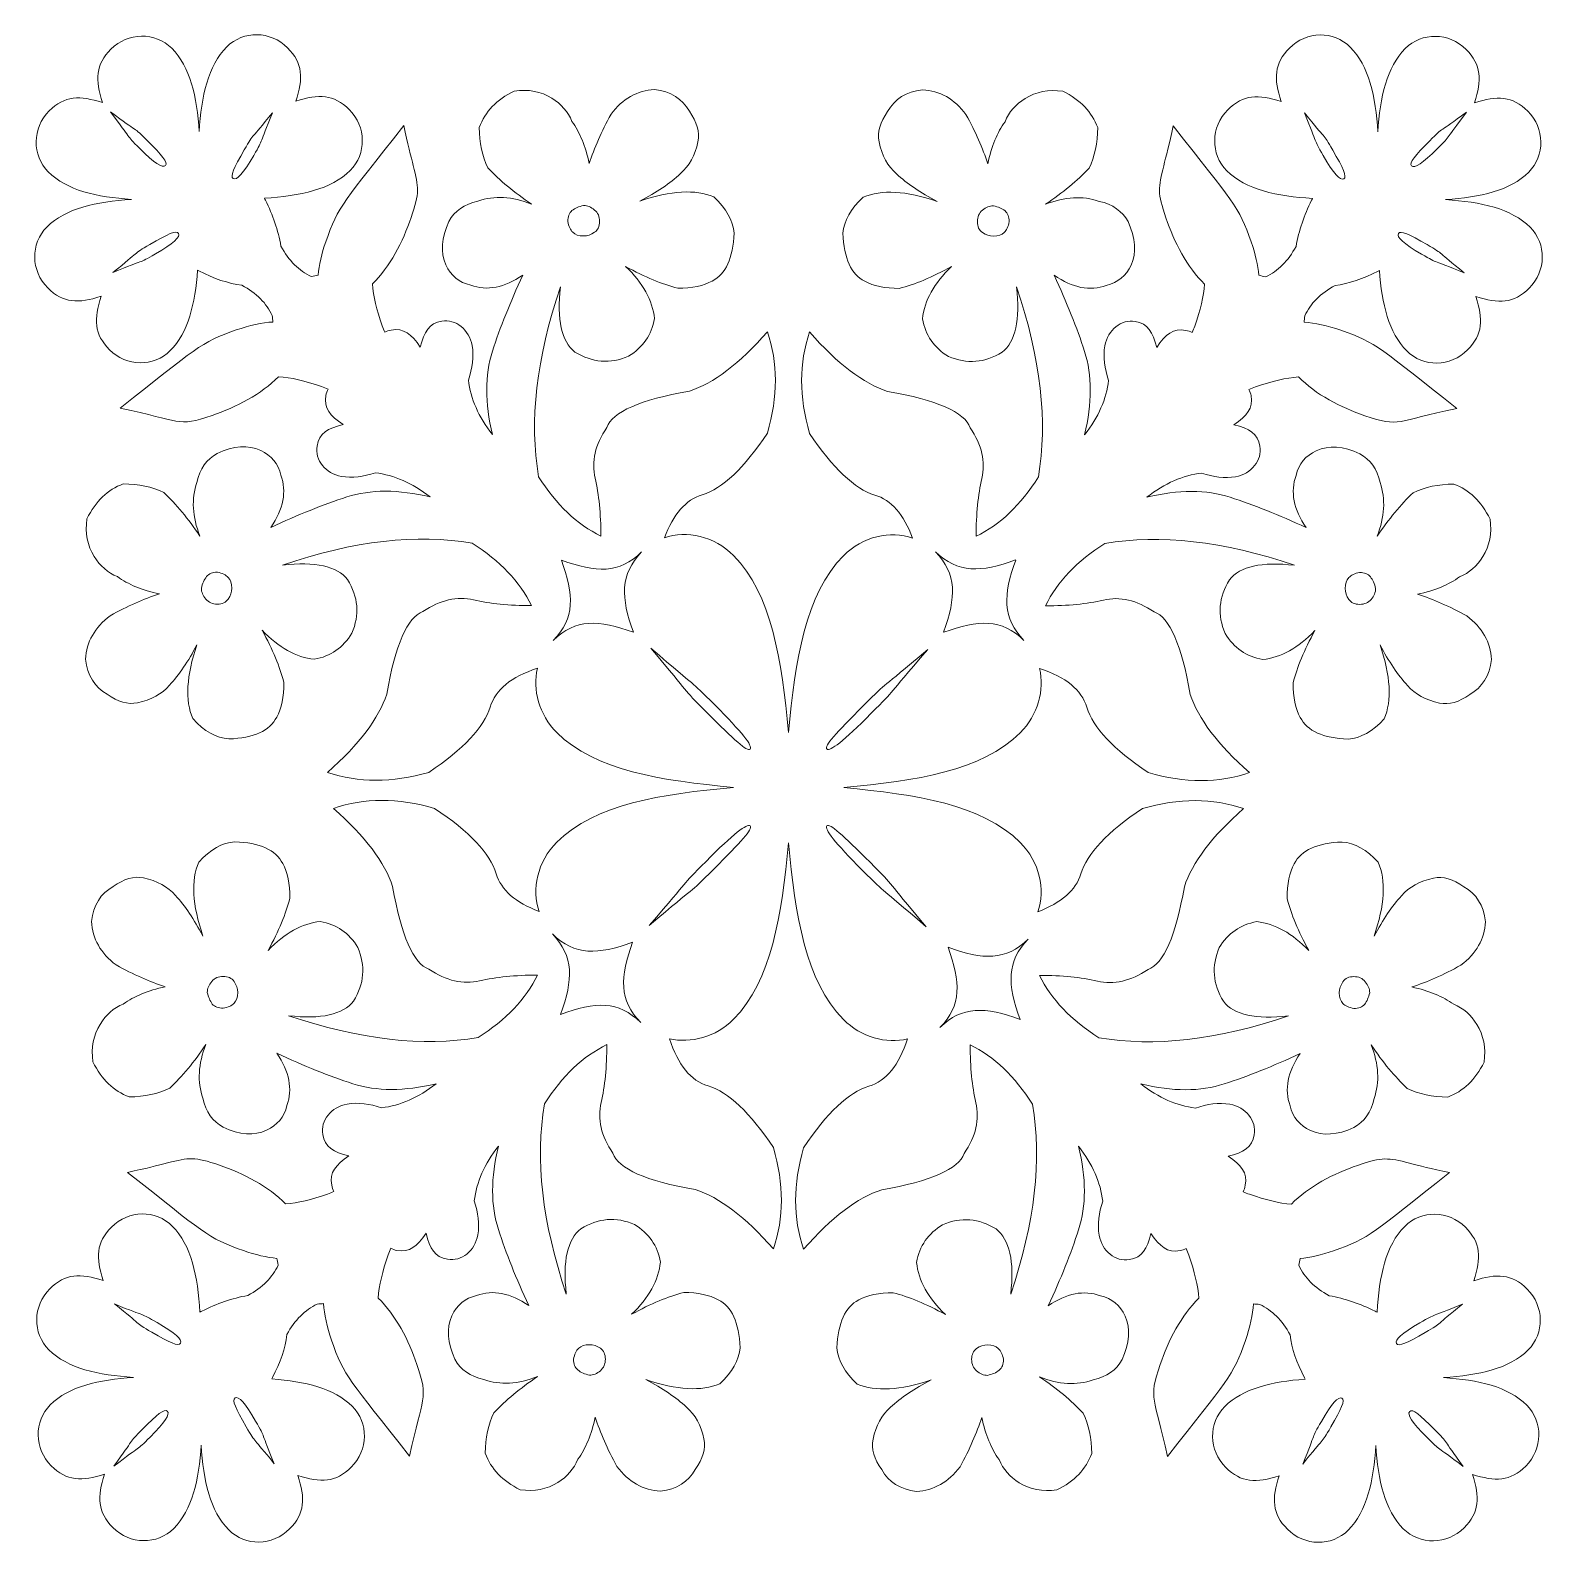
# Model space of a CAD drawing. Header units: centimetres. Extents: x -6.4 to 6.4, y -5 to 7.7.
import ezdxf

# ---------------------------------------------------------------- set-up
doc = ezdxf.new("R2010")
doc.units = ezdxf.units.CM
doc.header["$MEASUREMENT"] = 0
doc.layers.add('Layer 1', color=7, linetype='Continuous')

msp = doc.modelspace()

# ---------------------------------------------------------------- linework, layer by layer
at = {"layer": 'Layer 1', "color": 3, "lineweight": 18}
msp.add_open_spline([(1.06109, 3.44757), (0.8745, 3.51307), (0.6423, 3.4629), (0.47833, 3.29871), (0.47833, 3.29871), (0.15727, 2.97722), (0.07363, 2.418), (0.01578, 1.81087), (0.01578, 1.81087), (-0.042, 2.41875), (-0.12546, 2.97893), (-0.4469, 3.3008), (-0.4469, 3.3008), (-0.61087, 3.46499), (-0.84307, 3.51516), (-1.02966, 3.44966), (-1.02966, 3.44966), (-0.95383, 3.65), (-0.85062, 3.77017), (-0.7114, 3.81267), (-0.7114, 3.81267), (-0.54073, 3.86477), (-0.35756, 4.03776), (-0.16192, 4.33163), (-0.16192, 4.33163), (-0.07242, 4.64008), (-0.07242, 4.92561), (-0.16192, 5.18613), (-0.16192, 5.18613), (-0.39711, 4.91728), (-0.61774, 4.75054), (-0.81963, 4.68593), (-0.81963, 4.68593), (-1.2359, 4.61299), (-1.46693, 4.51086), (-1.5148, 4.37956), (-1.5148, 4.37956), (-1.61263, 4.23367), (-1.64593, 4.09195), (-1.61263, 3.95231), (-1.61263, 3.95231), (-1.58141, 3.81476), (-1.56475, 3.65219), (-1.56475, 3.46462), (-1.56475, 3.46462), (-1.76665, 3.56257), (-1.94148, 3.72931), (-2.08926, 3.96481), (-2.08926, 3.96481), (-2.17043, 4.42958), (-2.10799, 4.96312), (-1.9061, 5.56544), (-1.9061, 5.56544), (-1.93732, 5.28825), (-1.89777, 5.10485), (-1.7833, 5.01523), (-1.7833, 5.01523), (-1.6376, 4.92561), (-1.48774, 4.9131), (-1.33164, 4.9798), (-1.33164, 4.9798), (-1.21092, 5.05274), (-1.13808, 5.15904), (-1.1131, 5.29659), (-1.1131, 5.29659), (-1.12975, 5.45082), (-1.21092, 5.59671), (-1.35662, 5.73635), (-1.35662, 5.73635), (-1.19427, 5.64673), (-1.04858, 5.58628), (-0.91745, 5.55294), (-0.91745, 5.55294), (-0.79673, 5.55294), (-0.69891, 5.57378), (-0.62606, 5.61338), (-0.62606, 5.61338), (-0.51159, 5.67174), (-0.45122, 5.80512), (-0.4429, 6.01771), (-0.4429, 6.01771), (-0.45122, 6.12191), (-0.50742, 6.22403), (-0.61357, 6.32199), (-0.61357, 6.32199), (-0.76759, 6.3866), (-0.97573, 6.37618), (-1.2359, 6.28656), (-1.2359, 6.28656), (-1.09645, 6.35951), (-0.98198, 6.43662), (-0.89456, 6.5179), (-0.89456, 6.5179), (-0.81963, 6.58251), (-0.77175, 6.67213), (-0.74678, 6.78676), (-0.74678, 6.78676), (-0.73013, 6.86804), (-0.7551, 6.95349), (-0.81963, 7.04311), (-0.81963, 7.04311), (-0.8779, 7.1494), (-0.97573, 7.20984), (-1.1131, 7.22651), (-1.1131, 7.22651), (-1.25879, 7.21818), (-1.3816, 7.1494), (-1.47942, 7.0181), (-1.47942, 7.0181), (-1.56059, 6.87221), (-1.62095, 6.73257), (-1.66258, 6.60335), (-1.66258, 6.60335), (-1.6938, 6.74924), (-1.74375, 6.86804), (-1.80828, 6.95766), (-1.80828, 6.95766), (-1.84158, 7.03894), (-1.89777, 7.10355), (-1.97895, 7.15357), (-1.97895, 7.15357), (-2.06844, 7.20984), (-2.1746, 7.23068), (-2.29532, 7.21401), (-2.29532, 7.21401), (-2.44309, 7.14107), (-2.54091, 7.03894), (-2.58879, 6.90764), (-2.58879, 6.90764), (-2.58879, 6.77842), (-2.56381, 6.66379), (-2.51594, 6.56584), (-2.51594, 6.56584), (-2.41812, 6.46163), (-2.29532, 6.35951), (-2.14962, 6.26155), (-2.14962, 6.26155), (-2.31196, 6.32616), (-2.46182, 6.3345), (-2.60128, 6.28656), (-2.60128, 6.28656), (-2.71575, 6.26155), (-2.79692, 6.20319), (-2.84479, 6.11566), (-2.84479, 6.11566), (-2.90932, 5.97602), (-2.91764, 5.85514), (-2.86977, 5.74885), (-2.86977, 5.74885), (-2.82814, 5.65923), (-2.75946, 5.60087), (-2.66163, 5.57795), (-2.66163, 5.57795), (-2.52426, 5.52793), (-2.37649, 5.55711), (-2.22247, 5.6634), (-2.22247, 5.6634), (-2.32862, 5.43414), (-2.41395, 5.22156), (-2.47847, 5.02148), (-2.47847, 5.02148), (-2.543, 4.8214), (-2.543, 4.58798), (-2.47847, 4.31912), (-2.47847, 4.31912), (-2.59534, 4.46933), (-2.66249, 4.62246), (-2.68118, 4.77853), (-2.68118, 4.77853), (-2.64771, 4.87958), (-2.63326, 4.97728), (-2.64951, 5.06956), (-2.64951, 5.06956), (-2.67314, 5.20376), (-2.78773, 5.29583), (-2.90529, 5.27507), (-2.90529, 5.27507), (-3.01178, 5.25627), (-3.05432, 5.18609), (-3.08616, 5.05513), (-3.08616, 5.05513), (-3.1608, 5.16729), (-3.22475, 5.21866), (-3.33124, 5.19986), (-3.33124, 5.19986), (-3.35063, 5.19644), (-3.36889, 5.19014), (-3.38577, 5.18143), (-3.38577, 5.18143), (-3.39346, 5.1994), (-3.40045, 5.21764), (-3.40676, 5.23615), (-3.40676, 5.23615), (-3.45393, 5.36909), (-3.48166, 5.4866), (-3.48982, 5.58886), (-3.48982, 5.58886), (-3.3426, 5.73028), (-3.23253, 5.94477), (-3.16346, 6.14769), (-3.16346, 6.14769), (-3.09181, 6.35819), (-3.09809, 6.40114), (-3.14504, 6.58508), (-3.14504, 6.58508), (-3.1651, 6.66369), (-3.19259, 6.76805), (-3.2246, 6.92223), (-3.2246, 6.92223), (-3.72409, 6.28685), (-3.78007, 6.24458), (-3.88234, 5.94413), (-3.88234, 5.94413), (-3.91657, 5.84357), (-3.94071, 5.7459), (-3.9476, 5.66326), (-3.9476, 5.66326), (-3.96517, 5.65957), (-3.98378, 5.6558), (-4.00411, 5.65089), (-4.00411, 5.65089), (-4.10818, 5.69883), (-4.19352, 5.78428), (-4.26012, 5.90724), (-4.26012, 5.90724), (-4.28384, 6.0395), (-4.32768, 6.16927), (-4.3911, 6.29517), (-4.3911, 6.29517), (-4.39381, 6.30054), (-4.39654, 6.30589), (-4.39931, 6.31124), (-4.39931, 6.31124), (-4.09859, 6.32896), (-3.83603, 6.38491), (-3.67682, 6.54433), (-3.67682, 6.54433), (-3.53742, 6.68392), (-3.54074, 6.91382), (-3.68424, 7.05751), (-3.68424, 7.05751), (-3.81423, 7.18767), (-3.94235, 7.18953), (-4.13361, 7.12817), (-4.13361, 7.12817), (-4.07233, 7.31968), (-4.07419, 7.44798), (-4.20417, 7.57813), (-4.20417, 7.57813), (-4.34767, 7.72182), (-4.57726, 7.72516), (-4.71666, 7.58557), (-4.71666, 7.58557), (-4.87407, 7.42795), (-4.93047, 7.16919), (-4.94883, 6.87233), (-4.94883, 6.87233), (-4.96796, 7.16424), (-5.02493, 7.41825), (-5.18025, 7.57378), (-5.18025, 7.57378), (-5.31965, 7.71336), (-5.54924, 7.71003), (-5.69274, 7.56634), (-5.69274, 7.56634), (-5.82272, 7.43618), (-5.82458, 7.30789), (-5.7633, 7.11638), (-5.7633, 7.11638), (-5.95456, 7.17774), (-6.08268, 7.17588), (-6.21266, 7.04572), (-6.21266, 7.04572), (-6.35616, 6.90203), (-6.35949, 6.67213), (-6.22009, 6.53254), (-6.22009, 6.53254), (-6.06477, 6.37701), (-5.8111, 6.31997), (-5.51959, 6.30082), (-5.51959, 6.30082), (-5.81604, 6.28243), (-6.07446, 6.22595), (-6.23187, 6.06833), (-6.23187, 6.06833), (-6.37127, 5.92875), (-6.36794, 5.69885), (-6.22444, 5.55515), (-6.22444, 5.55515), (-6.09446, 5.425), (-5.96633, 5.42314), (-5.77508, 5.4845), (-5.77508, 5.4845), (-5.83635, 5.29299), (-5.8345, 5.16469), (-5.70452, 5.03453), (-5.70452, 5.03453), (-5.56102, 4.89084), (-5.33142, 4.88751), (-5.19202, 5.0271), (-5.19202, 5.0271), (-5.04089, 5.17843), (-4.98288, 5.423), (-4.96224, 5.705), (-4.96224, 5.705), (-4.96224, 5.705), (-4.95119, 5.69922), (-4.95119, 5.69922), (-4.95119, 5.69922), (-4.82376, 5.63272), (-4.70296, 5.5921), (-4.58898, 5.57795), (-4.58898, 5.57795), (-4.46618, 5.51126), (-4.38084, 5.42581), (-4.33297, 5.3216), (-4.33297, 5.3216), (-4.33113, 5.30312), (-4.32984, 5.28528), (-4.32895, 5.2679), (-4.32895, 5.2679), (-4.41676, 5.26459), (-4.52479, 5.23897), (-4.63636, 5.2009), (-4.63636, 5.2009), (-4.93641, 5.09849), (-4.97862, 5.04243), (-5.61315, 4.54227), (-5.61315, 4.54227), (-5.09887, 4.43521), (-5.1397, 4.37864), (-4.83964, 4.48105), (-4.83964, 4.48105), (-4.6372, 4.55015), (-4.4232, 4.66022), (-4.28198, 4.80742), (-4.28198, 4.80742), (-4.17731, 4.80041), (-4.05631, 4.77237), (-3.91878, 4.72345), (-3.91878, 4.72345), (-3.90003, 4.71704), (-3.88156, 4.70992), (-3.86337, 4.7021), (-3.86337, 4.7021), (-3.87148, 4.68582), (-3.87735, 4.6683), (-3.88062, 4.64974), (-3.88062, 4.64974), (-3.8994, 4.54311), (-3.84809, 4.47908), (-3.73608, 4.40433), (-3.73608, 4.40433), (-3.86687, 4.37245), (-3.93695, 4.32985), (-3.95573, 4.22322), (-3.95573, 4.22322), (-3.97646, 4.1055), (-3.88451, 3.99076), (-3.75049, 3.9671), (-3.75049, 3.9671), (-3.65979, 3.95108), (-3.56384, 3.96485), (-3.4646, 3.99724), (-3.4646, 3.99724), (-3.30777, 3.97901), (-3.15389, 3.91165), (-3.00298, 3.79392), (-3.00298, 3.79392), (-3.27147, 3.85852), (-3.50458, 3.85852), (-3.70439, 3.79392), (-3.70439, 3.79392), (-3.90421, 3.72931), (-4.11651, 3.64386), (-4.34546, 3.53757), (-4.34546, 3.53757), (-4.23931, 3.69179), (-4.21017, 3.83976), (-4.26012, 3.97732), (-4.26012, 3.97732), (-4.28302, 4.07528), (-4.3413, 4.14405), (-4.43079, 4.18574), (-4.43079, 4.18574), (-4.53694, 4.23367), (-4.65766, 4.22533), (-4.79712, 4.16073), (-4.79712, 4.16073), (-4.88453, 4.11279), (-4.94281, 4.03151), (-4.96778, 3.91688), (-4.96778, 3.91688), (-5.01566, 3.77724), (-5.00733, 3.62718), (-4.94281, 3.46462), (-4.94281, 3.46462), (-5.04064, 3.61051), (-5.14262, 3.73348), (-5.24669, 3.83143), (-5.24669, 3.83143), (-5.34451, 3.87936), (-5.45899, 3.90437), (-5.58803, 3.90437), (-5.58803, 3.90437), (-5.71916, 3.85644), (-5.82114, 3.75849), (-5.89399, 3.61051), (-5.89399, 3.61051), (-5.91064, 3.48963), (-5.88983, 3.38334), (-5.83363, 3.29372), (-5.83363, 3.29372), (-5.78368, 3.21244), (-5.71916, 3.15617), (-5.63799, 3.12282), (-5.63799, 3.12282), (-5.54849, 3.05821), (-5.42985, 3.00819), (-5.28415, 2.97693), (-5.28415, 2.97693), (-5.4132, 2.93524), (-5.55265, 2.8748), (-5.69835, 2.79352), (-5.69835, 2.79352), (-5.82947, 2.69557), (-5.89816, 2.5726), (-5.90648, 2.42671), (-5.90648, 2.42671), (-5.88983, 2.28916), (-5.82947, 2.1912), (-5.72332, 2.13285), (-5.72332, 2.13285), (-5.63382, 2.06824), (-5.54849, 2.04322), (-5.46731, 2.0599), (-5.46731, 2.0599), (-5.35284, 2.08491), (-5.26334, 2.13285), (-5.19882, 2.20787), (-5.19882, 2.20787), (-5.11764, 2.29541), (-5.04064, 2.41004), (-4.96778, 2.54968), (-4.96778, 2.54968), (-5.05728, 2.28916), (-5.06769, 2.08074), (-5.00317, 1.92652), (-5.00317, 1.92652), (-4.90534, 1.82022), (-4.80336, 1.76395), (-4.69929, 1.75561), (-4.69929, 1.75561), (-4.48699, 1.76395), (-4.35378, 1.82439), (-4.29551, 1.93902), (-4.29551, 1.93902), (-4.25596, 2.01197), (-4.23515, 2.10992), (-4.23515, 2.2308), (-4.23515, 2.2308), (-4.26845, 2.3621), (-4.32881, 2.50799), (-4.41831, 2.67056), (-4.41831, 2.67056), (-4.27886, 2.52467), (-4.13316, 2.44338), (-3.97914, 2.42671), (-3.97914, 2.42671), (-3.84177, 2.45172), (-3.73562, 2.52467), (-3.66277, 2.64555), (-3.66277, 2.64555), (-3.59617, 2.80186), (-3.60866, 2.95192), (-3.69815, 3.09781), (-3.69815, 3.09781), (-3.78765, 3.21244), (-3.97081, 3.25203), (-4.24763, 3.22077), (-4.24763, 3.22077), (-3.64612, 3.42502), (-3.11329, 3.48546), (-2.64914, 3.40418), (-2.64914, 3.40418), (-2.41395, 3.2562), (-2.24744, 3.08113), (-2.14962, 2.87897), (-2.14962, 2.87897), (-2.33694, 2.87897), (-2.49929, 2.89565), (-2.63666, 2.92691), (-2.63666, 2.92691), (-2.77611, 2.96025), (-2.91764, 2.92691), (-3.06334, 2.82895), (-3.06334, 2.82895), (-3.19446, 2.78102), (-3.29645, 2.54968), (-3.3693, 2.13285), (-3.3693, 2.13285), (-3.43382, 1.93068), (-3.60033, 1.70976), (-3.86882, 1.47425), (-3.86882, 1.47425), (-3.60865, 1.38463), (-3.3235, 1.38463), (-3.01547, 1.47426), (-3.01547, 1.47426), (-2.722, 1.67016), (-2.54924, 1.85357), (-2.49721, 2.02447), (-2.49721, 2.02447), (-2.45243, 2.17154), (-2.32134, 2.27848), (-2.09992, 2.35061), (-2.09992, 2.35061), (-2.14128, 2.17022), (-2.08686, 1.96107), (-1.93585, 1.80986), (-1.93585, 1.80986), (-1.61441, 1.48799), (-1.05498, 1.40442), (-0.44795, 1.34767), (-0.44795, 1.34767), (-1.05509, 1.29091), (-1.61443, 1.20732), (-1.93585, 0.88547), (-1.93585, 0.88547), (-2.09982, 0.72128), (-2.14992, 0.48878), (-2.08451, 0.30194), (-2.08451, 0.30194), (-2.28458, 0.37787), (-2.40459, 0.48122), (-2.44703, 0.62063), (-2.44703, 0.62063), (-2.49907, 0.79152), (-2.67183, 0.97493), (-2.9653, 1.17084), (-2.9653, 1.17084), (-3.27333, 1.26046), (-3.55848, 1.26046), (-3.81865, 1.17084), (-3.81865, 1.17084), (-3.55016, 0.93533), (-3.38365, 0.71441), (-3.31913, 0.51225), (-3.31913, 0.51225), (-3.24628, 0.09542), (-3.14429, -0.13592), (-3.01317, -0.18386), (-3.01317, -0.18386), (-2.86747, -0.28181), (-2.72594, -0.31516), (-2.58649, -0.28181), (-2.58649, -0.28181), (-2.44912, -0.25055), (-2.28677, -0.23388), (-2.09945, -0.23387), (-2.09945, -0.23387), (-2.19727, -0.43604), (-2.36378, -0.61111), (-2.59897, -0.75908), (-2.59897, -0.75908), (-3.06312, -0.84037), (-3.59595, -0.77784), (-4.19746, -0.57568), (-4.19746, -0.57568), (-3.92064, -0.60694), (-3.73748, -0.56734), (-3.64798, -0.45271), (-3.64798, -0.45271), (-3.55848, -0.30682), (-3.546, -0.15676), (-3.6126, -0.00045), (-3.6126, -0.00045), (-3.68545, 0.12043), (-3.7916, 0.19337), (-3.92897, 0.21839), (-3.92897, 0.21839), (-4.08299, 0.20171), (-4.22868, 0.12043), (-4.36814, -0.02546), (-4.36814, -0.02546), (-4.27864, 0.1371), (-4.21827, 0.28299), (-4.18497, 0.41429), (-4.18497, 0.41429), (-4.18497, 0.53518), (-4.20579, 0.63313), (-4.24534, 0.70608), (-4.24534, 0.70608), (-4.30361, 0.8207), (-4.43682, 0.88115), (-4.64912, 0.88948), (-4.64912, 0.88948), (-4.75319, 0.88115), (-4.85517, 0.82488), (-4.953, 0.71858), (-4.953, 0.71858), (-5.01752, 0.56436), (-5.00711, 0.35594), (-4.91761, 0.09542), (-4.91761, 0.09542), (-4.99046, 0.23506), (-5.06747, 0.34968), (-5.14865, 0.43722), (-5.14865, 0.43722), (-5.21317, 0.51225), (-5.30267, 0.56019), (-5.41714, 0.5852), (-5.41714, 0.5852), (-5.49831, 0.60187), (-5.58365, 0.57686), (-5.67315, 0.51225), (-5.67315, 0.51225), (-5.7793, 0.45389), (-5.83966, 0.35594), (-5.85631, 0.21838), (-5.85631, 0.21838), (-5.84798, 0.07249), (-5.7793, -0.05047), (-5.64817, -0.14843), (-5.64817, -0.14843), (-5.50248, -0.22971), (-5.36303, -0.29015), (-5.23398, -0.33183), (-5.23398, -0.33183), (-5.37968, -0.36309), (-5.49831, -0.41311), (-5.58782, -0.47772), (-5.58782, -0.47772), (-5.66899, -0.51107), (-5.73351, -0.56734), (-5.78346, -0.64862), (-5.78346, -0.64862), (-5.83966, -0.73824), (-5.86047, -0.84453), (-5.84382, -0.96542), (-5.84382, -0.96542), (-5.77098, -1.11339), (-5.66899, -1.21134), (-5.53786, -1.25928), (-5.53786, -1.25928), (-5.40882, -1.25928), (-5.29434, -1.23427), (-5.19652, -1.18634), (-5.19652, -1.18634), (-5.09245, -1.08838), (-4.99046, -0.96542), (-4.89264, -0.81952), (-4.89264, -0.81952), (-4.95716, -0.98209), (-4.96549, -1.13215), (-4.91761, -1.27179), (-4.91761, -1.27179), (-4.89264, -1.38641), (-4.83436, -1.46769), (-4.74694, -1.51563), (-4.74694, -1.51563), (-4.60749, -1.58024), (-4.48677, -1.58858), (-4.38062, -1.54064), (-4.38062, -1.54064), (-4.29113, -1.49896), (-4.23284, -1.43018), (-4.20995, -1.33222), (-4.20995, -1.33222), (-4.16, -1.19467), (-4.18914, -1.0467), (-4.29529, -0.89247), (-4.29529, -0.89247), (-4.06634, -0.99876), (-3.85404, -1.08421), (-3.65422, -1.14882), (-3.65422, -1.14882), (-3.45441, -1.21343), (-3.2213, -1.21343), (-2.95281, -1.14882), (-2.95281, -1.14882), (-3.10281, -1.26584), (-3.25574, -1.33309), (-3.4116, -1.3518), (-3.4116, -1.3518), (-3.51252, -1.31829), (-3.61009, -1.30381), (-3.70224, -1.32008), (-3.70224, -1.32008), (-3.83626, -1.34375), (-3.9282, -1.45849), (-3.90748, -1.57621), (-3.90748, -1.57621), (-3.8887, -1.68284), (-3.81861, -1.72544), (-3.68783, -1.75732), (-3.68783, -1.75732), (-3.79984, -1.83206), (-3.85115, -1.89609), (-3.83237, -2.00273), (-3.83237, -2.00273), (-3.82895, -2.02214), (-3.82266, -2.04043), (-3.81397, -2.05733), (-3.81397, -2.05733), (-3.83191, -2.06503), (-3.85012, -2.07203), (-3.86861, -2.07835), (-3.86861, -2.07835), (-4.00137, -2.12558), (-4.11873, -2.15335), (-4.22085, -2.16152), (-4.22085, -2.16152), (-4.36207, -2.0141), (-4.57628, -1.90389), (-4.77893, -1.83472), (-4.77893, -1.83472), (-4.98914, -1.76298), (-5.03204, -1.76927), (-5.21574, -1.81628), (-5.21574, -1.81628), (-5.29424, -1.83637), (-5.39846, -1.86389), (-5.55243, -1.89595), (-5.55243, -1.89595), (-4.9179, -2.3961), (-4.87569, -2.45216), (-4.57564, -2.55457), (-4.57564, -2.55457), (-4.47522, -2.58884), (-4.37768, -2.61301), (-4.29515, -2.61992), (-4.29515, -2.61992), (-4.29146, -2.63751), (-4.28769, -2.65614), (-4.2828, -2.6765), (-4.2828, -2.6765), (-4.33067, -2.78071), (-4.416, -2.86616), (-4.53881, -2.93286), (-4.53881, -2.93286), (-4.67089, -2.9566), (-4.80048, -3.0005), (-4.92622, -3.06401), (-4.92622, -3.06401), (-4.93157, -3.06672), (-4.93692, -3.06946), (-4.94226, -3.07223), (-4.94226, -3.07223), (-4.95996, -2.7711), (-5.01583, -2.50819), (-5.17504, -2.34877), (-5.17504, -2.34877), (-5.31444, -2.20918), (-5.54403, -2.21251), (-5.68753, -2.3562), (-5.68753, -2.3562), (-5.81752, -2.48636), (-5.81937, -2.61466), (-5.7581, -2.80617), (-5.7581, -2.80617), (-5.94935, -2.74481), (-6.07748, -2.74667), (-6.20746, -2.87683), (-6.20746, -2.87683), (-6.35096, -3.02052), (-6.35428, -3.25042), (-6.21489, -3.39001), (-6.21489, -3.39001), (-6.05748, -3.54763), (-5.79906, -3.6041), (-5.5026, -3.62249), (-5.5026, -3.62249), (-5.79412, -3.64164), (-6.04779, -3.69868), (-6.20311, -3.85421), (-6.20311, -3.85421), (-6.34251, -3.9938), (-6.33918, -4.2237), (-6.19568, -4.36739), (-6.19568, -4.36739), (-6.0657, -4.49755), (-5.93758, -4.49941), (-5.74632, -4.43805), (-5.74632, -4.43805), (-5.8076, -4.62956), (-5.80574, -4.75786), (-5.67576, -4.88801), (-5.67576, -4.88801), (-5.53226, -5.0317), (-5.30266, -5.03504), (-5.16326, -4.89545), (-5.16326, -4.89545), (-5.00795, -4.73992), (-4.95098, -4.48591), (-4.93185, -4.19401), (-4.93185, -4.19401), (-4.91349, -4.49086), (-4.85709, -4.74962), (-4.69968, -4.90724), (-4.69968, -4.90724), (-4.56028, -5.04683), (-4.33069, -5.0435), (-4.18719, -4.8998), (-4.18719, -4.8998), (-4.0572, -4.76965), (-4.05535, -4.64135), (-4.11663, -4.44984), (-4.11663, -4.44984), (-3.92537, -4.5112), (-3.79724, -4.50934), (-3.66726, -4.37918), (-3.66726, -4.37918), (-3.52376, -4.23549), (-3.52044, -4.00559), (-3.65983, -3.866), (-3.65983, -3.866), (-3.81096, -3.71467), (-4.05521, -3.65658), (-4.33684, -3.63592), (-4.33684, -3.63592), (-4.33684, -3.63592), (-4.33106, -3.62485), (-4.33106, -3.62485), (-4.33106, -3.62485), (-4.26465, -3.49725), (-4.22408, -3.37629), (-4.20995, -3.26215), (-4.20995, -3.26215), (-4.14335, -3.13918), (-4.05801, -3.05374), (-3.95394, -3.0058), (-3.95394, -3.0058), (-3.93549, -3.00396), (-3.91767, -3.00267), (-3.90032, -3.00177), (-3.90032, -3.00177), (-3.89701, -3.0897), (-3.87143, -3.19788), (-3.8334, -3.30959), (-3.8334, -3.30959), (-3.73113, -3.61005), (-3.67515, -3.65231), (-3.17566, -4.2877), (-3.17566, -4.2877), (-3.06874, -3.77273), (-3.01225, -3.81361), (-3.11452, -3.51315), (-3.11452, -3.51315), (-3.18352, -3.31044), (-3.29345, -3.09616), (-3.44045, -2.95474), (-3.44045, -2.95474), (-3.43345, -2.84993), (-3.40545, -2.72877), (-3.35659, -2.59105), (-3.35659, -2.59105), (-3.35019, -2.57228), (-3.34308, -2.55378), (-3.33527, -2.53557), (-3.33527, -2.53557), (-3.31902, -2.54369), (-3.30152, -2.54957), (-3.28298, -2.55285), (-3.28298, -2.55285), (-3.17649, -2.57165), (-3.11255, -2.52027), (-3.0379, -2.40811), (-3.0379, -2.40811), (-3.00607, -2.53907), (-2.96352, -2.60925), (-2.85704, -2.62805), (-2.85704, -2.62805), (-2.73948, -2.64881), (-2.62489, -2.55674), (-2.60125, -2.42254), (-2.60125, -2.42254), (-2.58526, -2.33172), (-2.59901, -2.23564), (-2.63136, -2.13627), (-2.63136, -2.13627), (-2.61315, -1.97922), (-2.54588, -1.82514), (-2.4283, -1.67403), (-2.4283, -1.67403), (-2.49283, -1.94288), (-2.49283, -2.1763), (-2.4283, -2.37638), (-2.4283, -2.37638), (-2.36378, -2.57646), (-2.27844, -2.78905), (-2.1723, -3.0183), (-2.1723, -3.0183), (-2.32632, -2.91201), (-2.47409, -2.88284), (-2.61146, -2.93285), (-2.61146, -2.93285), (-2.70929, -2.95578), (-2.77797, -3.01414), (-2.8196, -3.10376), (-2.8196, -3.10376), (-2.86747, -3.21005), (-2.85914, -3.33093), (-2.79462, -3.47057), (-2.79462, -3.47057), (-2.74675, -3.5581), (-2.66558, -3.61645), (-2.55111, -3.64147), (-2.55111, -3.64147), (-2.41165, -3.6894), (-2.26179, -3.68106), (-2.09945, -3.61645), (-2.09945, -3.61645), (-2.24514, -3.71441), (-2.36795, -3.81653), (-2.46577, -3.92074), (-2.46577, -3.92074), (-2.51364, -4.01869), (-2.53862, -4.13333), (-2.53862, -4.26254), (-2.53862, -4.26254), (-2.49074, -4.39385), (-2.39292, -4.49597), (-2.24514, -4.56891), (-2.24514, -4.56891), (-2.12443, -4.58559), (-2.01827, -4.56474), (-1.92878, -4.50847), (-1.92878, -4.50847), (-1.8476, -4.45845), (-1.79141, -4.39385), (-1.7581, -4.31256), (-1.7581, -4.31256), (-1.69358, -4.22294), (-1.64363, -4.10415), (-1.61241, -3.95826), (-1.61241, -3.95826), (-1.57078, -4.08748), (-1.51042, -4.22711), (-1.42925, -4.373), (-1.42925, -4.373), (-1.33143, -4.50431), (-1.20862, -4.57308), (-1.06293, -4.58142), (-1.06293, -4.58142), (-0.92556, -4.56474), (-0.82773, -4.50431), (-0.76946, -4.39801), (-0.76946, -4.39801), (-0.70493, -4.30839), (-0.67996, -4.22294), (-0.69661, -4.14166), (-0.69661, -4.14166), (-0.72158, -4.02703), (-0.76946, -3.93741), (-0.84438, -3.87281), (-0.84438, -3.87281), (-0.9318, -3.79153), (-1.04628, -3.71441), (-1.18573, -3.64147), (-1.18573, -3.64147), (-0.92556, -3.73108), (-0.71742, -3.7415), (-0.5634, -3.6769), (-0.5634, -3.6769), (-0.45725, -3.57894), (-0.40105, -3.47682), (-0.39273, -3.37261), (-0.39273, -3.37261), (-0.40105, -3.16003), (-0.46142, -3.02664), (-0.57589, -2.96829), (-0.57589, -2.96829), (-0.64874, -2.92869), (-0.74656, -2.90784), (-0.86728, -2.90785), (-0.86728, -2.90785), (-0.9984, -2.94119), (-1.1441, -3.00163), (-1.30645, -3.09125), (-1.30645, -3.09125), (-1.16075, -2.95161), (-1.07958, -2.80572), (-1.06293, -2.65149), (-1.06293, -2.65149), (-1.0879, -2.51394), (-1.16075, -2.40765), (-1.28147, -2.3347), (-1.28147, -2.3347), (-1.43757, -2.26801), (-1.58743, -2.28051), (-1.73313, -2.37013), (-1.73313, -2.37013), (-1.8476, -2.45975), (-1.88715, -2.64316), (-1.85593, -2.92035), (-1.85593, -2.92035), (-2.0599, -2.31803), (-2.12026, -1.78449), (-2.03909, -1.31972), (-2.03909, -1.31972), (-1.89131, -1.08421), (-1.71647, -0.91748), (-1.51458, -0.81952), (-1.51458, -0.81952), (-1.51458, -1.0071), (-1.53124, -1.16966), (-1.56246, -1.30722), (-1.56246, -1.30722), (-1.59576, -1.44685), (-1.56246, -1.58858), (-1.46463, -1.73446), (-1.46463, -1.73446), (-1.41676, -1.86577), (-1.18573, -1.96789), (-0.76946, -2.04084), (-0.76946, -2.04084), (-0.56757, -2.10545), (-0.34694, -2.27218), (-0.11175, -2.54103), (-0.11175, -2.54103), (-0.02225, -2.28051), (-0.02225, -1.99498), (-0.11175, -1.68653), (-0.11175, -1.68653), (-0.30739, -1.39267), (-0.49055, -1.21968), (-0.66122, -1.16758), (-0.66122, -1.16758), (-0.8081, -1.12274), (-0.91489, -0.99147), (-0.98693, -0.76976), (-0.98693, -0.76976), (-0.80679, -0.81118), (-0.59791, -0.75668), (-0.4469, -0.60547), (-0.4469, -0.60547), (-0.1262, -0.28433), (-0.04239, 0.27402), (0.01565, 0.88029), (0.01565, 0.88029), (0.07363, 0.27315), (0.15727, -0.28607), (0.47833, -0.60756), (0.47833, -0.60756), (0.62934, -0.75877), (0.83822, -0.81327), (1.01836, -0.77185), (1.01836, -0.77185), (0.94632, -0.99356), (0.83953, -1.12483), (0.69265, -1.16967), (0.69265, -1.16967), (0.52198, -1.22177), (0.33882, -1.39476), (0.14318, -1.68862), (0.14318, -1.68862), (0.05368, -1.99707), (0.05368, -2.2826), (0.14318, -2.54312), (0.14318, -2.54312), (0.37837, -2.27427), (0.599, -2.10753), (0.80089, -2.04293), (0.80089, -2.04293), (1.21716, -1.96998), (1.44819, -1.86786), (1.49606, -1.73655), (1.49606, -1.73655), (1.59389, -1.59067), (1.62719, -1.44894), (1.59389, -1.30931), (1.59389, -1.30931), (1.56267, -1.17175), (1.54601, -1.00919), (1.54601, -0.82161), (1.54601, -0.82161), (1.7479, -0.91957), (1.92274, -1.0863), (2.07052, -1.32181), (2.07052, -1.32181), (2.15169, -1.78658), (2.09133, -2.32012), (1.88736, -2.92244), (1.88736, -2.92244), (1.91858, -2.64524), (1.87903, -2.46184), (1.76456, -2.37222), (1.76456, -2.37222), (1.61886, -2.2826), (1.469, -2.2701), (1.3129, -2.33679), (1.3129, -2.33679), (1.19218, -2.40974), (1.11934, -2.51603), (1.09436, -2.65358), (1.09436, -2.65358), (1.11101, -2.80781), (1.19218, -2.9537), (1.33788, -3.09334), (1.33788, -3.09334), (1.17553, -3.00372), (1.02983, -2.94328), (0.89871, -2.90994), (0.89871, -2.90994), (0.77799, -2.90993), (0.68017, -2.93078), (0.60732, -2.97037), (0.60732, -2.97037), (0.49285, -3.02873), (0.43248, -3.16211), (0.42416, -3.3747), (0.42416, -3.3747), (0.43248, -3.4789), (0.48868, -3.58103), (0.59483, -3.67898), (0.59483, -3.67898), (0.74885, -3.74359), (0.95699, -3.73317), (1.21716, -3.64355), (1.21716, -3.64355), (1.07771, -3.7165), (0.96323, -3.79361), (0.87582, -3.8749), (0.87582, -3.8749), (0.80089, -3.9395), (0.75301, -4.02912), (0.72804, -4.14375), (0.72804, -4.14375), (0.71139, -4.22503), (0.73636, -4.31048), (0.80089, -4.4001), (0.80089, -4.4001), (0.85916, -4.50639), (0.95699, -4.56683), (1.09436, -4.58351), (1.09436, -4.58351), (1.24005, -4.57517), (1.36286, -4.50639), (1.46068, -4.37509), (1.46068, -4.37509), (1.54185, -4.2292), (1.60221, -4.08957), (1.64384, -3.96034), (1.64384, -3.96034), (1.67506, -4.10624), (1.72501, -4.22503), (1.78953, -4.31465), (1.78953, -4.31465), (1.82284, -4.39594), (1.87903, -4.46054), (1.96021, -4.51056), (1.96021, -4.51056), (2.0497, -4.56683), (2.15586, -4.58768), (2.27658, -4.571), (2.27658, -4.571), (2.42435, -4.49806), (2.52217, -4.39594), (2.57005, -4.26463), (2.57005, -4.26463), (2.57005, -4.13542), (2.54507, -4.02078), (2.4972, -3.92283), (2.4972, -3.92283), (2.39938, -3.81862), (2.27657, -3.7165), (2.13088, -3.61854), (2.13088, -3.61854), (2.29322, -3.68315), (2.44308, -3.69149), (2.58254, -3.64355), (2.58254, -3.64355), (2.69701, -3.61854), (2.77818, -3.56019), (2.82605, -3.47266), (2.82605, -3.47266), (2.89057, -3.33302), (2.8989, -3.21214), (2.85103, -3.10584), (2.85103, -3.10584), (2.8094, -3.01623), (2.74072, -2.95787), (2.64289, -2.93494), (2.64289, -2.93494), (2.50552, -2.88492), (2.35775, -2.9141), (2.20373, -3.02039), (2.20373, -3.02039), (2.30987, -2.79114), (2.39521, -2.57855), (2.45973, -2.37847), (2.45973, -2.37847), (2.52426, -2.17839), (2.52426, -1.94497), (2.45973, -1.67611), (2.45973, -1.67611), (2.57731, -1.82723), (2.64458, -1.98131), (2.66279, -2.13836), (2.66279, -2.13836), (2.63044, -2.23773), (2.61669, -2.3338), (2.63268, -2.42463), (2.63268, -2.42463), (2.65632, -2.55883), (2.77091, -2.6509), (2.88847, -2.63014), (2.88847, -2.63014), (2.99495, -2.61134), (3.0375, -2.54116), (3.06933, -2.4102), (3.06933, -2.4102), (3.14398, -2.52236), (3.20792, -2.57374), (3.31441, -2.55494), (3.31441, -2.55494), (3.33295, -2.55166), (3.35045, -2.54578), (3.3667, -2.53766), (3.3667, -2.53766), (3.37451, -2.55587), (3.38162, -2.57437), (3.38802, -2.59314), (3.38802, -2.59314), (3.43688, -2.73086), (3.46488, -2.85202), (3.47188, -2.95683), (3.47188, -2.95683), (3.32488, -3.09824), (3.21495, -3.31253), (3.14595, -3.51524), (3.14595, -3.51524), (3.04368, -3.8157), (3.10017, -3.77482), (3.20709, -4.28978), (3.20709, -4.28978), (3.70658, -3.6544), (3.76256, -3.61213), (3.86483, -3.31168), (3.86483, -3.31168), (3.90286, -3.19997), (3.92844, -3.09179), (3.93175, -3.00386), (3.93175, -3.00386), (3.9491, -3.00476), (3.96692, -3.00605), (3.98537, -3.00789), (3.98537, -3.00789), (4.08944, -3.05582), (4.17478, -3.14127), (4.24138, -3.26424), (4.24138, -3.26424), (4.25551, -3.37838), (4.29608, -3.49934), (4.36249, -3.62694), (4.36249, -3.62694), (4.36249, -3.62694), (4.36827, -3.638), (4.36827, -3.638), (4.36827, -3.638), (4.08664, -3.65867), (3.84239, -3.71676), (3.69126, -3.86809), (3.69126, -3.86809), (3.55187, -4.00768), (3.55519, -4.23758), (3.69869, -4.38127), (3.69869, -4.38127), (3.82867, -4.51143), (3.9568, -4.51329), (4.14806, -4.45193), (4.14806, -4.45193), (4.08678, -4.64344), (4.08863, -4.77174), (4.21862, -4.90189), (4.21862, -4.90189), (4.36212, -5.04558), (4.59171, -5.04892), (4.73111, -4.90933), (4.73111, -4.90933), (4.88852, -4.75171), (4.94492, -4.49295), (4.96328, -4.19609), (4.96328, -4.19609), (4.98241, -4.488), (5.03938, -4.74201), (5.1947, -4.89754), (5.1947, -4.89754), (5.33409, -5.03712), (5.56369, -5.03379), (5.70719, -4.8901), (5.70719, -4.8901), (5.83717, -4.75995), (5.83903, -4.63165), (5.77775, -4.44014), (5.77775, -4.44014), (5.96901, -4.5015), (6.09713, -4.49964), (6.22711, -4.36948), (6.22711, -4.36948), (6.37061, -4.22579), (6.37394, -3.99589), (6.23454, -3.8563), (6.23454, -3.8563), (6.07922, -3.70077), (5.82555, -3.64373), (5.53403, -3.62458), (5.53403, -3.62458), (5.83049, -3.60619), (6.08891, -3.54972), (6.24632, -3.39209), (6.24632, -3.39209), (6.38571, -3.25251), (6.38239, -3.02261), (6.23889, -2.87891), (6.23889, -2.87891), (6.10891, -2.74876), (5.98078, -2.7469), (5.78953, -2.80826), (5.78953, -2.80826), (5.8508, -2.61674), (5.84895, -2.48845), (5.71896, -2.35829), (5.71896, -2.35829), (5.57546, -2.2146), (5.34587, -2.21127), (5.20647, -2.35086), (5.20647, -2.35086), (5.04726, -2.51028), (4.99139, -2.77319), (4.97369, -3.07432), (4.97369, -3.07432), (4.96835, -3.07155), (4.963, -3.06881), (4.95765, -3.0661), (4.95765, -3.0661), (4.83191, -3.00259), (4.70232, -2.95869), (4.57024, -2.93495), (4.57024, -2.93495), (4.44744, -2.86825), (4.3621, -2.7828), (4.31423, -2.67859), (4.31423, -2.67859), (4.31912, -2.65823), (4.32289, -2.6396), (4.32658, -2.62201), (4.32658, -2.62201), (4.40911, -2.6151), (4.50665, -2.59093), (4.60707, -2.55666), (4.60707, -2.55666), (4.90712, -2.45425), (4.94933, -2.39819), (5.58386, -1.89804), (5.58386, -1.89804), (5.42989, -1.86598), (5.32567, -1.83845), (5.24717, -1.81836), (5.24717, -1.81836), (5.06347, -1.77136), (5.02057, -1.76507), (4.81036, -1.83681), (4.81036, -1.83681), (4.60771, -1.90598), (4.3935, -2.01619), (4.25228, -2.16361), (4.25228, -2.16361), (4.15016, -2.15544), (4.0328, -2.12767), (3.90004, -2.08044), (3.90004, -2.08044), (3.88155, -2.07412), (3.86334, -2.06712), (3.8454, -2.05942), (3.8454, -2.05942), (3.85409, -2.04252), (3.86038, -2.02423), (3.8638, -2.00481), (3.8638, -2.00481), (3.88258, -1.89818), (3.83127, -1.83415), (3.71926, -1.75941), (3.71926, -1.75941), (3.85004, -1.72753), (3.92013, -1.68493), (3.93891, -1.5783), (3.93891, -1.5783), (3.95963, -1.46058), (3.86769, -1.34584), (3.73367, -1.32217), (3.73367, -1.32217), (3.64152, -1.3059), (3.54395, -1.32037), (3.44303, -1.35389), (3.44303, -1.35389), (3.28717, -1.33517), (3.13424, -1.26793), (2.98424, -1.15091), (2.98424, -1.15091), (3.25273, -1.21552), (3.48584, -1.21552), (3.68565, -1.15091), (3.68565, -1.15091), (3.88547, -1.0863), (4.09777, -1.00085), (4.32672, -0.89456), (4.32672, -0.89456), (4.22057, -1.04879), (4.19143, -1.19676), (4.24138, -1.33431), (4.24138, -1.33431), (4.26427, -1.43227), (4.32256, -1.50105), (4.41205, -1.54273), (4.41205, -1.54273), (4.5182, -1.59067), (4.63892, -1.58233), (4.77838, -1.51772), (4.77838, -1.51772), (4.86579, -1.46978), (4.92407, -1.3885), (4.94904, -1.27387), (4.94904, -1.27387), (4.99692, -1.13424), (4.98859, -0.98418), (4.92407, -0.82161), (4.92407, -0.82161), (5.02189, -0.9675), (5.12388, -1.09047), (5.22795, -1.18842), (5.22795, -1.18842), (5.32577, -1.23636), (5.44025, -1.26137), (5.56929, -1.26137), (5.56929, -1.26137), (5.70042, -1.21343), (5.80241, -1.11548), (5.87525, -0.9675), (5.87525, -0.9675), (5.8919, -0.84662), (5.87109, -0.74033), (5.81489, -0.65071), (5.81489, -0.65071), (5.76494, -0.56943), (5.70042, -0.51316), (5.61925, -0.47981), (5.61925, -0.47981), (5.52974, -0.4152), (5.41111, -0.36518), (5.26541, -0.33392), (5.26541, -0.33392), (5.39446, -0.29224), (5.53391, -0.2318), (5.6796, -0.15052), (5.6796, -0.15052), (5.81073, -0.05256), (5.87942, 0.0704), (5.88774, 0.21629), (5.88774, 0.21629), (5.87109, 0.35385), (5.81073, 0.45181), (5.70458, 0.51016), (5.70458, 0.51016), (5.61508, 0.57477), (5.52974, 0.59978), (5.44857, 0.58311), (5.44857, 0.58311), (5.3341, 0.5581), (5.2446, 0.51016), (5.18008, 0.43513), (5.18008, 0.43513), (5.0989, 0.3476), (5.02189, 0.23297), (4.94904, 0.09333), (4.94904, 0.09333), (5.03854, 0.35385), (5.04895, 0.56227), (4.98443, 0.71649), (4.98443, 0.71649), (4.8866, 0.82279), (4.78462, 0.87906), (4.68055, 0.88739), (4.68055, 0.88739), (4.46825, 0.87906), (4.33504, 0.81861), (4.27677, 0.70399), (4.27677, 0.70399), (4.23722, 0.63104), (4.2164, 0.53309), (4.2164, 0.4122), (4.2164, 0.4122), (4.2497, 0.28091), (4.31007, 0.13501), (4.39957, -0.02755), (4.39957, -0.02755), (4.26011, 0.11834), (4.11442, 0.19962), (3.9604, 0.2163), (3.9604, 0.2163), (3.82303, 0.19129), (3.71688, 0.11834), (3.64403, -0.00254), (3.64403, -0.00254), (3.57743, -0.15885), (3.58992, -0.30891), (3.67941, -0.4548), (3.67941, -0.4548), (3.76891, -0.56943), (3.95207, -0.60903), (4.22889, -0.57777), (4.22889, -0.57777), (3.62738, -0.77993), (3.09455, -0.84245), (2.6304, -0.76117), (2.6304, -0.76117), (2.39521, -0.6132), (2.2287, -0.43813), (2.13088, -0.23596), (2.13088, -0.23596), (2.3182, -0.23597), (2.48055, -0.25264), (2.61792, -0.2839), (2.61792, -0.2839), (2.75737, -0.31725), (2.8989, -0.2839), (3.0446, -0.18595), (3.0446, -0.18595), (3.17572, -0.13801), (3.27771, 0.09333), (3.35056, 0.51016), (3.35056, 0.51016), (3.41508, 0.71232), (3.58159, 0.93324), (3.85008, 1.16875), (3.85008, 1.16875), (3.58991, 1.25837), (3.30476, 1.25837), (2.99673, 1.16875), (2.99673, 1.16875), (2.70326, 0.97284), (2.5305, 0.78943), (2.47846, 0.61854), (2.47846, 0.61854), (2.43602, 0.47913), (2.31601, 0.37578), (2.11594, 0.29985), (2.11594, 0.29985), (2.18135, 0.48669), (2.13125, 0.7192), (1.96728, 0.88339), (1.96728, 0.88339), (1.64622, 1.20487), (1.08775, 1.28863), (0.48147, 1.34558), (0.48147, 1.34558), (1.08774, 1.40253), (1.64622, 1.48628), (1.96728, 1.80777), (1.96728, 1.80777), (2.11829, 1.95898), (2.17271, 2.16814), (2.13135, 2.34852), (2.13135, 2.34852), (2.35277, 2.27639), (2.48386, 2.16945), (2.52864, 2.02238), (2.52864, 2.02238), (2.58067, 1.85148), (2.75343, 1.66808), (3.0469, 1.47217), (3.0469, 1.47217), (3.35493, 1.38255), (3.64008, 1.38255), (3.90025, 1.47216), (3.90025, 1.47216), (3.63176, 1.70768), (3.46525, 1.92859), (3.40073, 2.13076), (3.40073, 2.13076), (3.32788, 2.54759), (3.22589, 2.77893), (3.09477, 2.82686), (3.09477, 2.82686), (2.94907, 2.92482), (2.80754, 2.95816), (2.66809, 2.92482), (2.66809, 2.92482), (2.53072, 2.89356), (2.36837, 2.87688), (2.18105, 2.87688), (2.18105, 2.87688), (2.27887, 3.07904), (2.44538, 3.25411), (2.68057, 3.40209), (2.68057, 3.40209), (3.14472, 3.48337), (3.67755, 3.42293), (4.27906, 3.21868), (4.27906, 3.21868), (4.00224, 3.24995), (3.81908, 3.21035), (3.72958, 3.09572), (3.72958, 3.09572), (3.64009, 2.94983), (3.6276, 2.79977), (3.6942, 2.64346), (3.6942, 2.64346), (3.76705, 2.52258), (3.8732, 2.44963), (4.01057, 2.42462), (4.01057, 2.42462), (4.16459, 2.44129), (4.31029, 2.52258), (4.44974, 2.66847), (4.44974, 2.66847), (4.36024, 2.5059), (4.29988, 2.36001), (4.26658, 2.22871), (4.26658, 2.22871), (4.26658, 2.10783), (4.28739, 2.00988), (4.32694, 1.93693), (4.32694, 1.93693), (4.38521, 1.8223), (4.51842, 1.76186), (4.73072, 1.75353), (4.73072, 1.75353), (4.83479, 1.76186), (4.93677, 1.81813), (5.0346, 1.92443), (5.0346, 1.92443), (5.09912, 2.07865), (5.08871, 2.28707), (4.99922, 2.54759), (4.99922, 2.54759), (5.07207, 2.40795), (5.14907, 2.29332), (5.23025, 2.20579), (5.23025, 2.20579), (5.29477, 2.13076), (5.38427, 2.08282), (5.49874, 2.05781), (5.49874, 2.05781), (5.57992, 2.04114), (5.66525, 2.06615), (5.75475, 2.13076), (5.75475, 2.13076), (5.8609, 2.18911), (5.92126, 2.28707), (5.93791, 2.42462), (5.93791, 2.42462), (5.92959, 2.57051), (5.8609, 2.69348), (5.72978, 2.79143), (5.72978, 2.79143), (5.58408, 2.87271), (5.44463, 2.93316), (5.31558, 2.97484), (5.31558, 2.97484), (5.46128, 3.0061), (5.57992, 3.05612), (5.66942, 3.12073), (5.66942, 3.12073), (5.75059, 3.15408), (5.81511, 3.21035), (5.86506, 3.29163), (5.86506, 3.29163), (5.92126, 3.38125), (5.94207, 3.48754), (5.92542, 3.60842), (5.92542, 3.60842), (5.85257, 3.7564), (5.75059, 3.85435), (5.61946, 3.90229), (5.61946, 3.90229), (5.49042, 3.90229), (5.37594, 3.87727), (5.27812, 3.82934), (5.27812, 3.82934), (5.17405, 3.73139), (5.07207, 3.60842), (4.97424, 3.46253), (4.97424, 3.46253), (5.03876, 3.62509), (5.04709, 3.77515), (4.99922, 3.91479), (4.99922, 3.91479), (4.97424, 4.02942), (4.91596, 4.1107), (4.82855, 4.15864), (4.82855, 4.15864), (4.68909, 4.22324), (4.56837, 4.23158), (4.46222, 4.18365), (4.46222, 4.18365), (4.37273, 4.14196), (4.31445, 4.07319), (4.29155, 3.97523), (4.29155, 3.97523), (4.2416, 3.83767), (4.27074, 3.6897), (4.37689, 3.53548), (4.37689, 3.53548), (4.14794, 3.64177), (3.93564, 3.72722), (3.73583, 3.79183), (3.73583, 3.79183), (3.53601, 3.85643), (3.3029, 3.85643), (3.03441, 3.79183), (3.03441, 3.79183), (3.18532, 3.90956), (3.3392, 3.97692), (3.49603, 3.99515), (3.49603, 3.99515), (3.59527, 3.96276), (3.69122, 3.94899), (3.78193, 3.96501), (3.78193, 3.96501), (3.91594, 3.98867), (4.00789, 4.10341), (3.98716, 4.22113), (3.98716, 4.22113), (3.96838, 4.32776), (3.8983, 4.37036), (3.76751, 4.40224), (3.76751, 4.40224), (3.87952, 4.47699), (3.93083, 4.54102), (3.91205, 4.64765), (3.91205, 4.64765), (3.90878, 4.66621), (3.90291, 4.68373), (3.8948, 4.70001), (3.8948, 4.70001), (3.91299, 4.70783), (3.93146, 4.71495), (3.95021, 4.72136), (3.95021, 4.72136), (4.08774, 4.77028), (4.20874, 4.79832), (4.31341, 4.80533), (4.31341, 4.80533), (4.45464, 4.65813), (4.66863, 4.54806), (4.87107, 4.47896), (4.87107, 4.47896), (5.17113, 4.37655), (5.1303, 4.43312), (5.64458, 4.54018), (5.64458, 4.54018), (5.01005, 5.04034), (4.96784, 5.0964), (4.66779, 5.19881), (4.66779, 5.19881), (4.55622, 5.23688), (4.44819, 5.2625), (4.36038, 5.26581), (4.36038, 5.26581), (4.36127, 5.28319), (4.36257, 5.30103), (4.3644, 5.31951), (4.3644, 5.31951), (4.41227, 5.42372), (4.49761, 5.50917), (4.62041, 5.57586), (4.62041, 5.57586), (4.73439, 5.59001), (4.85519, 5.63063), (4.98262, 5.69713), (4.98262, 5.69713), (4.98262, 5.69713), (4.99367, 5.70291), (4.99367, 5.70291), (4.99367, 5.70291), (5.01431, 5.42091), (5.07232, 5.17634), (5.22345, 5.02501), (5.22345, 5.02501), (5.36285, 4.88542), (5.59245, 4.88875), (5.73595, 5.03244), (5.73595, 5.03244), (5.86593, 5.1626), (5.86778, 5.2909), (5.80651, 5.48241), (5.80651, 5.48241), (5.99776, 5.42105), (6.12589, 5.42291), (6.25587, 5.55306), (6.25587, 5.55306), (6.39937, 5.69676), (6.4027, 5.92666), (6.2633, 6.06624), (6.2633, 6.06624), (6.10589, 6.22387), (5.84747, 6.28034), (5.55102, 6.29873), (5.55102, 6.29873), (5.84253, 6.31788), (6.0962, 6.37492), (6.25152, 6.53045), (6.25152, 6.53045), (6.39092, 6.67004), (6.38759, 6.89994), (6.24409, 7.04363), (6.24409, 7.04363), (6.11411, 7.17379), (5.98599, 7.17565), (5.79473, 7.11429), (5.79473, 7.11429), (5.85601, 7.3058), (5.85415, 7.4341), (5.72417, 7.56425), (5.72417, 7.56425), (5.58067, 7.70794), (5.35108, 7.71127), (5.21168, 7.57169), (5.21168, 7.57169), (5.05636, 7.41616), (4.99939, 7.16215), (4.98026, 6.87024), (4.98026, 6.87024), (4.9619, 7.1671), (4.9055, 7.42586), (4.74809, 7.58348), (4.74809, 7.58348), (4.60869, 7.72307), (4.3791, 7.71974), (4.2356, 7.57604), (4.2356, 7.57604), (4.10562, 7.44589), (4.10376, 7.31759), (4.16504, 7.12608), (4.16504, 7.12608), (3.97378, 7.18744), (3.84566, 7.18558), (3.71567, 7.05542), (3.71567, 7.05542), (3.57217, 6.91173), (3.56885, 6.68183), (3.70825, 6.54224), (3.70825, 6.54224), (3.86746, 6.38282), (4.13002, 6.32687), (4.43074, 6.30915), (4.43074, 6.30915), (4.42797, 6.3038), (4.42524, 6.29845), (4.42253, 6.29309), (4.42253, 6.29309), (4.35911, 6.16718), (4.31527, 6.03741), (4.29156, 5.90516), (4.29156, 5.90516), (4.22495, 5.78219), (4.13961, 5.69674), (4.03554, 5.64881), (4.03554, 5.64881), (4.01521, 5.65371), (3.9966, 5.65748), (3.97903, 5.66117), (3.97903, 5.66117), (3.97214, 5.74381), (3.948, 5.84149), (3.91377, 5.94204), (3.91377, 5.94204), (3.8115, 6.24249), (3.75552, 6.28476), (3.25603, 6.92014), (3.25603, 6.92014), (3.22402, 6.76596), (3.19653, 6.6616), (3.17647, 6.58299), (3.17647, 6.58299), (3.12952, 6.39905), (3.12324, 6.3561), (3.19489, 6.1456), (3.19489, 6.1456), (3.26396, 5.94268), (3.37403, 5.72819), (3.52125, 5.58678), (3.52125, 5.58678), (3.51309, 5.48451), (3.48536, 5.367), (3.43819, 5.23406), (3.43819, 5.23406), (3.43188, 5.21555), (3.42489, 5.19731), (3.4172, 5.17935), (3.4172, 5.17935), (3.40032, 5.18805), (3.38206, 5.19435), (3.36267, 5.19777), (3.36267, 5.19777), (3.25618, 5.21658), (3.19224, 5.1652), (3.11759, 5.05304), (3.11759, 5.05304), (3.08575, 5.184), (3.04321, 5.25418), (2.93672, 5.27298), (2.93672, 5.27298), (2.81916, 5.29374), (2.70457, 5.20167), (2.68094, 5.06747), (2.68094, 5.06747), (2.66469, 4.97519), (2.67914, 4.87749), (2.71261, 4.77644), (2.71261, 4.77644), (2.69392, 4.62038), (2.62677, 4.46724), (2.5099, 4.31703), (2.5099, 4.31703), (2.57443, 4.58589), (2.57443, 4.81931), (2.5099, 5.01939), (2.5099, 5.01939), (2.44538, 5.21947), (2.36005, 5.43205), (2.2539, 5.66131), (2.2539, 5.66131), (2.40792, 5.55502), (2.55569, 5.52584), (2.69306, 5.57586), (2.69306, 5.57586), (2.79089, 5.59878), (2.85957, 5.65715), (2.9012, 5.74676), (2.9012, 5.74676), (2.94907, 5.85305), (2.94075, 5.97394), (2.87622, 6.11357), (2.87622, 6.11357), (2.82835, 6.2011), (2.74718, 6.25946), (2.63271, 6.28447), (2.63271, 6.28447), (2.49325, 6.33241), (2.34339, 6.32407), (2.18105, 6.25946), (2.18105, 6.25946), (2.32675, 6.35742), (2.44955, 6.45954), (2.54737, 6.56375), (2.54737, 6.56375), (2.59524, 6.6617), (2.62022, 6.77633), (2.62022, 6.90555), (2.62022, 6.90555), (2.57234, 7.03685), (2.47452, 7.13898), (2.32675, 7.21192), (2.32675, 7.21192), (2.20603, 7.22859), (2.09987, 7.20775), (2.01038, 7.15148), (2.01038, 7.15148), (1.9292, 7.10146), (1.87301, 7.03685), (1.83971, 6.95557), (1.83971, 6.95557), (1.77518, 6.86595), (1.72523, 6.74715), (1.69401, 6.60126), (1.69401, 6.60126), (1.65238, 6.73048), (1.59202, 6.87012), (1.51085, 7.01601), (1.51085, 7.01601), (1.41303, 7.14731), (1.29022, 7.21609), (1.14453, 7.22442), (1.14453, 7.22442), (1.00716, 7.20775), (0.90933, 7.14731), (0.85106, 7.04102), (0.85106, 7.04102), (0.78653, 6.9514), (0.76156, 6.86595), (0.77821, 6.78467), (0.77821, 6.78467), (0.80318, 6.67004), (0.85106, 6.58042), (0.92599, 6.51581), (0.92599, 6.51581), (1.01341, 6.43453), (1.12788, 6.35742), (1.26733, 6.28447), (1.26733, 6.28447), (1.00716, 6.37409), (0.79902, 6.38451), (0.645, 6.3199), (0.645, 6.3199), (0.53885, 6.22195), (0.48266, 6.11982), (0.47433, 6.01562), (0.47433, 6.01562), (0.48266, 5.80303), (0.54302, 5.66965), (0.65749, 5.61129), (0.65749, 5.61129), (0.73034, 5.57169), (0.82816, 5.55085), (0.94888, 5.55085), (0.94888, 5.55085), (1.08001, 5.58419), (1.2257, 5.64464), (1.38805, 5.73426), (1.38805, 5.73426), (1.24235, 5.59462), (1.16118, 5.44873), (1.14453, 5.2945), (1.14453, 5.2945), (1.16951, 5.15695), (1.24235, 5.05066), (1.36307, 4.97771), (1.36307, 4.97771), (1.51917, 4.91101), (1.66903, 4.92352), (1.81473, 5.01314), (1.81473, 5.01314), (1.9292, 5.10276), (1.96875, 5.28616), (1.93753, 5.56335), (1.93753, 5.56335), (2.13942, 4.96103), (2.20186, 4.42749), (2.12069, 3.96272), (2.12069, 3.96272), (1.97291, 3.72722), (1.79808, 3.56048), (1.59618, 3.46253), (1.59618, 3.46253), (1.59619, 3.6501), (1.61284, 3.81267), (1.64406, 3.95022), (1.64406, 3.95022), (1.67736, 4.08986), (1.64406, 4.23158), (1.54623, 4.37747), (1.54623, 4.37747), (1.49836, 4.50877), (1.26733, 4.6109), (0.85106, 4.68384), (0.85106, 4.68384), (0.64917, 4.74845), (0.42854, 4.91519), (0.19335, 5.18404), (0.19335, 5.18404), (0.10385, 4.92352), (0.10385, 4.63799), (0.19335, 4.32954), (0.19335, 4.32954), (0.389, 4.03568), (0.57216, 3.86268), (0.74283, 3.81058), (0.74283, 3.81058), (0.88205, 3.76808), (0.98526, 3.64791), (1.06109, 3.44757)], degree=3, knots=[0, 0, 0, 0, 0.00193424, 0.00193424, 0.00193424, 0.00193424, 0.00386847, 0.00386847, 0.00386847, 0.00386847, 0.00580271, 0.00580271, 0.00580271, 0.00580271, 0.00773694, 0.00773694, 0.00773694, 0.00773694, 0.00967118, 0.00967118, 0.00967118, 0.00967118, 0.01160542, 0.01160542, 0.01160542, 0.01160542, 0.01353965, 0.01353965, 0.01353965, 0.01353965, 0.01547389, 0.01547389, 0.01547389, 0.01547389, 0.01740812, 0.01740812, 0.01740812, 0.01740812, 0.01934236, 0.01934236, 0.01934236, 0.01934236, 0.0212766, 0.0212766, 0.0212766, 0.0212766, 0.02321083, 0.02321083, 0.02321083, 0.02321083, 0.02514507, 0.02514507, 0.02514507, 0.02514507, 0.0270793, 0.0270793, 0.0270793, 0.0270793, 0.02901354, 0.02901354, 0.02901354, 0.02901354, 0.03094778, 0.03094778, 0.03094778, 0.03094778, 0.03288201, 0.03288201, 0.03288201, 0.03288201, 0.03481625, 0.03481625, 0.03481625, 0.03481625, 0.03675048, 0.03675048, 0.03675048, 0.03675048, 0.03868472, 0.03868472, 0.03868472, 0.03868472, 0.04061896, 0.04061896, 0.04061896, 0.04061896, 0.04255319, 0.04255319, 0.04255319, 0.04255319, 0.04448743, 0.04448743, 0.04448743, 0.04448743, 0.04642166, 0.04642166, 0.04642166, 0.04642166, 0.0483559, 0.0483559, 0.0483559, 0.0483559, 0.05029014, 0.05029014, 0.05029014, 0.05029014, 0.05222437, 0.05222437, 0.05222437, 0.05222437, 0.05415861, 0.05415861, 0.05415861, 0.05415861, 0.05609284, 0.05609284, 0.05609284, 0.05609284, 0.05802708, 0.05802708, 0.05802708, 0.05802708, 0.05996132, 0.05996132, 0.05996132, 0.05996132, 0.06189555, 0.06189555, 0.06189555, 0.06189555, 0.06382979, 0.06382979, 0.06382979, 0.06382979, 0.06576402, 0.06576402, 0.06576402, 0.06576402, 0.06769826, 0.06769826, 0.06769826, 0.06769826, 0.0696325, 0.0696325, 0.0696325, 0.0696325, 0.07156673, 0.07156673, 0.07156673, 0.07156673, 0.07350097, 0.07350097, 0.07350097, 0.07350097, 0.0754352, 0.0754352, 0.0754352, 0.0754352, 0.07736944, 0.07736944, 0.07736944, 0.07736944, 0.07930368, 0.07930368, 0.07930368, 0.07930368, 0.08123791, 0.08123791, 0.08123791, 0.08123791, 0.08317215, 0.08317215, 0.08317215, 0.08317215, 0.08510638, 0.08510638, 0.08510638, 0.08510638, 0.08704062, 0.08704062, 0.08704062, 0.08704062, 0.08897485, 0.08897485, 0.08897485, 0.08897485, 0.09090909, 0.09090909, 0.09090909, 0.09090909, 0.09284333, 0.09284333, 0.09284333, 0.09284333, 0.09477756, 0.09477756, 0.09477756, 0.09477756, 0.0967118, 0.0967118, 0.0967118, 0.0967118, 0.09864603, 0.09864603, 0.09864603, 0.09864603, 0.10058027, 0.10058027, 0.10058027, 0.10058027, 0.10251451, 0.10251451, 0.10251451, 0.10251451, 0.10444874, 0.10444874, 0.10444874, 0.10444874, 0.10638298, 0.10638298, 0.10638298, 0.10638298, 0.10831721, 0.10831721, 0.10831721, 0.10831721, 0.11025145, 0.11025145, 0.11025145, 0.11025145, 0.11218569, 0.11218569, 0.11218569, 0.11218569, 0.11411992, 0.11411992, 0.11411992, 0.11411992, 0.11605416, 0.11605416, 0.11605416, 0.11605416, 0.11798839, 0.11798839, 0.11798839, 0.11798839, 0.11992263, 0.11992263, 0.11992263, 0.11992263, 0.12185687, 0.12185687, 0.12185687, 0.12185687, 0.1237911, 0.1237911, 0.1237911, 0.1237911, 0.12572534, 0.12572534, 0.12572534, 0.12572534, 0.12765957, 0.12765957, 0.12765957, 0.12765957, 0.12959381, 0.12959381, 0.12959381, 0.12959381, 0.13152805, 0.13152805, 0.13152805, 0.13152805, 0.13346228, 0.13346228, 0.13346228, 0.13346228, 0.13539652, 0.13539652, 0.13539652, 0.13539652, 0.13733075, 0.13733075, 0.13733075, 0.13733075, 0.13926499, 0.13926499, 0.13926499, 0.13926499, 0.14119923, 0.14119923, 0.14119923, 0.14119923, 0.14313346, 0.14313346, 0.14313346, 0.14313346, 0.1450677, 0.1450677, 0.1450677, 0.1450677, 0.14700193, 0.14700193, 0.14700193, 0.14700193, 0.14893617, 0.14893617, 0.14893617, 0.14893617, 0.15087041, 0.15087041, 0.15087041, 0.15087041, 0.15280464, 0.15280464, 0.15280464, 0.15280464, 0.15473888, 0.15473888, 0.15473888, 0.15473888, 0.15667311, 0.15667311, 0.15667311, 0.15667311, 0.15860735, 0.15860735, 0.15860735, 0.15860735, 0.16054159, 0.16054159, 0.16054159, 0.16054159, 0.16247582, 0.16247582, 0.16247582, 0.16247582, 0.16441006, 0.16441006, 0.16441006, 0.16441006, 0.16634429, 0.16634429, 0.16634429, 0.16634429, 0.16827853, 0.16827853, 0.16827853, 0.16827853, 0.17021277, 0.17021277, 0.17021277, 0.17021277, 0.172147, 0.172147, 0.172147, 0.172147, 0.17408124, 0.17408124, 0.17408124, 0.17408124, 0.17601547, 0.17601547, 0.17601547, 0.17601547, 0.17794971, 0.17794971, 0.17794971, 0.17794971, 0.17988395, 0.17988395, 0.17988395, 0.17988395, 0.18181818, 0.18181818, 0.18181818, 0.18181818, 0.18375242, 0.18375242, 0.18375242, 0.18375242, 0.18568665, 0.18568665, 0.18568665, 0.18568665, 0.18762089, 0.18762089, 0.18762089, 0.18762089, 0.18955513, 0.18955513, 0.18955513, 0.18955513, 0.19148936, 0.19148936, 0.19148936, 0.19148936, 0.1934236, 0.1934236, 0.1934236, 0.1934236, 0.19535783, 0.19535783, 0.19535783, 0.19535783, 0.19729207, 0.19729207, 0.19729207, 0.19729207, 0.19922631, 0.19922631, 0.19922631, 0.19922631, 0.20116054, 0.20116054, 0.20116054, 0.20116054, 0.20309478, 0.20309478, 0.20309478, 0.20309478, 0.20502901, 0.20502901, 0.20502901, 0.20502901, 0.20696325, 0.20696325, 0.20696325, 0.20696325, 0.20889749, 0.20889749, 0.20889749, 0.20889749, 0.21083172, 0.21083172, 0.21083172, 0.21083172, 0.21276596, 0.21276596, 0.21276596, 0.21276596, 0.21470019, 0.21470019, 0.21470019, 0.21470019, 0.21663443, 0.21663443, 0.21663443, 0.21663443, 0.21856867, 0.21856867, 0.21856867, 0.21856867, 0.2205029, 0.2205029, 0.2205029, 0.2205029, 0.22243714, 0.22243714, 0.22243714, 0.22243714, 0.22437137, 0.22437137, 0.22437137, 0.22437137, 0.22630561, 0.22630561, 0.22630561, 0.22630561, 0.22823985, 0.22823985, 0.22823985, 0.22823985, 0.23017408, 0.23017408, 0.23017408, 0.23017408, 0.23210832, 0.23210832, 0.23210832, 0.23210832, 0.23404255, 0.23404255, 0.23404255, 0.23404255, 0.23597679, 0.23597679, 0.23597679, 0.23597679, 0.23791103, 0.23791103, 0.23791103, 0.23791103, 0.23984526, 0.23984526, 0.23984526, 0.23984526, 0.2417795, 0.2417795, 0.2417795, 0.2417795, 0.24371373, 0.24371373, 0.24371373, 0.24371373, 0.24564797, 0.24564797, 0.24564797, 0.24564797, 0.24758221, 0.24758221, 0.24758221, 0.24758221, 0.24951644, 0.24951644, 0.24951644, 0.24951644, 0.25145068, 0.25145068, 0.25145068, 0.25145068, 0.25338491, 0.25338491, 0.25338491, 0.25338491, 0.25531915, 0.25531915, 0.25531915, 0.25531915, 0.25725338, 0.25725338, 0.25725338, 0.25725338, 0.25918762, 0.25918762, 0.25918762, 0.25918762, 0.26112186, 0.26112186, 0.26112186, 0.26112186, 0.26305609, 0.26305609, 0.26305609, 0.26305609, 0.26499033, 0.26499033, 0.26499033, 0.26499033, 0.26692456, 0.26692456, 0.26692456, 0.26692456, 0.2688588, 0.2688588, 0.2688588, 0.2688588, 0.27079304, 0.27079304, 0.27079304, 0.27079304, 0.27272727, 0.27272727, 0.27272727, 0.27272727, 0.27466151, 0.27466151, 0.27466151, 0.27466151, 0.27659574, 0.27659574, 0.27659574, 0.27659574, 0.27852998, 0.27852998, 0.27852998, 0.27852998, 0.28046422, 0.28046422, 0.28046422, 0.28046422, 0.28239845, 0.28239845, 0.28239845, 0.28239845, 0.28433269, 0.28433269, 0.28433269, 0.28433269, 0.28626692, 0.28626692, 0.28626692, 0.28626692, 0.28820116, 0.28820116, 0.28820116, 0.28820116, 0.2901354, 0.2901354, 0.2901354, 0.2901354, 0.29206963, 0.29206963, 0.29206963, 0.29206963, 0.29400387, 0.29400387, 0.29400387, 0.29400387, 0.2959381, 0.2959381, 0.2959381, 0.2959381, 0.29787234, 0.29787234, 0.29787234, 0.29787234, 0.29980658, 0.29980658, 0.29980658, 0.29980658, 0.30174081, 0.30174081, 0.30174081, 0.30174081, 0.30367505, 0.30367505, 0.30367505, 0.30367505, 0.30560928, 0.30560928, 0.30560928, 0.30560928, 0.30754352, 0.30754352, 0.30754352, 0.30754352, 0.30947776, 0.30947776, 0.30947776, 0.30947776, 0.31141199, 0.31141199, 0.31141199, 0.31141199, 0.31334623, 0.31334623, 0.31334623, 0.31334623, 0.31528046, 0.31528046, 0.31528046, 0.31528046, 0.3172147, 0.3172147, 0.3172147, 0.3172147, 0.31914894, 0.31914894, 0.31914894, 0.31914894, 0.32108317, 0.32108317, 0.32108317, 0.32108317, 0.32301741, 0.32301741, 0.32301741, 0.32301741, 0.32495164, 0.32495164, 0.32495164, 0.32495164, 0.32688588, 0.32688588, 0.32688588, 0.32688588, 0.32882012, 0.32882012, 0.32882012, 0.32882012, 0.33075435, 0.33075435, 0.33075435, 0.33075435, 0.33268859, 0.33268859, 0.33268859, 0.33268859, 0.33462282, 0.33462282, 0.33462282, 0.33462282, 0.33655706, 0.33655706, 0.33655706, 0.33655706, 0.3384913, 0.3384913, 0.3384913, 0.3384913, 0.34042553, 0.34042553, 0.34042553, 0.34042553, 0.34235977, 0.34235977, 0.34235977, 0.34235977, 0.344294, 0.344294, 0.344294, 0.344294, 0.34622824, 0.34622824, 0.34622824, 0.34622824, 0.34816248, 0.34816248, 0.34816248, 0.34816248, 0.35009671, 0.35009671, 0.35009671, 0.35009671, 0.35203095, 0.35203095, 0.35203095, 0.35203095, 0.35396518, 0.35396518, 0.35396518, 0.35396518, 0.35589942, 0.35589942, 0.35589942, 0.35589942, 0.35783366, 0.35783366, 0.35783366, 0.35783366, 0.35976789, 0.35976789, 0.35976789, 0.35976789, 0.36170213, 0.36170213, 0.36170213, 0.36170213, 0.36363636, 0.36363636, 0.36363636, 0.36363636, 0.3655706, 0.3655706, 0.3655706, 0.3655706, 0.36750484, 0.36750484, 0.36750484, 0.36750484, 0.36943907, 0.36943907, 0.36943907, 0.36943907, 0.37137331, 0.37137331, 0.37137331, 0.37137331, 0.37330754, 0.37330754, 0.37330754, 0.37330754, 0.37524178, 0.37524178, 0.37524178, 0.37524178, 0.37717602, 0.37717602, 0.37717602, 0.37717602, 0.37911025, 0.37911025, 0.37911025, 0.37911025, 0.38104449, 0.38104449, 0.38104449, 0.38104449, 0.38297872, 0.38297872, 0.38297872, 0.38297872, 0.38491296, 0.38491296, 0.38491296, 0.38491296, 0.3868472, 0.3868472, 0.3868472, 0.3868472, 0.38878143, 0.38878143, 0.38878143, 0.38878143, 0.39071567, 0.39071567, 0.39071567, 0.39071567, 0.3926499, 0.3926499, 0.3926499, 0.3926499, 0.39458414, 0.39458414, 0.39458414, 0.39458414, 0.39651838, 0.39651838, 0.39651838, 0.39651838, 0.39845261, 0.39845261, 0.39845261, 0.39845261, 0.40038685, 0.40038685, 0.40038685, 0.40038685, 0.40232108, 0.40232108, 0.40232108, 0.40232108, 0.40425532, 0.40425532, 0.40425532, 0.40425532, 0.40618956, 0.40618956, 0.40618956, 0.40618956, 0.40812379, 0.40812379, 0.40812379, 0.40812379, 0.41005803, 0.41005803, 0.41005803, 0.41005803, 0.41199226, 0.41199226, 0.41199226, 0.41199226, 0.4139265, 0.4139265, 0.4139265, 0.4139265, 0.41586074, 0.41586074, 0.41586074, 0.41586074, 0.41779497, 0.41779497, 0.41779497, 0.41779497, 0.41972921, 0.41972921, 0.41972921, 0.41972921, 0.42166344, 0.42166344, 0.42166344, 0.42166344, 0.42359768, 0.42359768, 0.42359768, 0.42359768, 0.42553191, 0.42553191, 0.42553191, 0.42553191, 0.42746615, 0.42746615, 0.42746615, 0.42746615, 0.42940039, 0.42940039, 0.42940039, 0.42940039, 0.43133462, 0.43133462, 0.43133462, 0.43133462, 0.43326886, 0.43326886, 0.43326886, 0.43326886, 0.43520309, 0.43520309, 0.43520309, 0.43520309, 0.43713733, 0.43713733, 0.43713733, 0.43713733, 0.43907157, 0.43907157, 0.43907157, 0.43907157, 0.4410058, 0.4410058, 0.4410058, 0.4410058, 0.44294004, 0.44294004, 0.44294004, 0.44294004, 0.44487427, 0.44487427, 0.44487427, 0.44487427, 0.44680851, 0.44680851, 0.44680851, 0.44680851, 0.44874275, 0.44874275, 0.44874275, 0.44874275, 0.45067698, 0.45067698, 0.45067698, 0.45067698, 0.45261122, 0.45261122, 0.45261122, 0.45261122, 0.45454545, 0.45454545, 0.45454545, 0.45454545, 0.45647969, 0.45647969, 0.45647969, 0.45647969, 0.45841393, 0.45841393, 0.45841393, 0.45841393, 0.46034816, 0.46034816, 0.46034816, 0.46034816, 0.4622824, 0.4622824, 0.4622824, 0.4622824, 0.46421663, 0.46421663, 0.46421663, 0.46421663, 0.46615087, 0.46615087, 0.46615087, 0.46615087, 0.46808511, 0.46808511, 0.46808511, 0.46808511, 0.47001934, 0.47001934, 0.47001934, 0.47001934, 0.47195358, 0.47195358, 0.47195358, 0.47195358, 0.47388781, 0.47388781, 0.47388781, 0.47388781, 0.47582205, 0.47582205, 0.47582205, 0.47582205, 0.47775629, 0.47775629, 0.47775629, 0.47775629, 0.47969052, 0.47969052, 0.47969052, 0.47969052, 0.48162476, 0.48162476, 0.48162476, 0.48162476, 0.48355899, 0.48355899, 0.48355899, 0.48355899, 0.48549323, 0.48549323, 0.48549323, 0.48549323, 0.48742747, 0.48742747, 0.48742747, 0.48742747, 0.4893617, 0.4893617, 0.4893617, 0.4893617, 0.49129594, 0.49129594, 0.49129594, 0.49129594, 0.49323017, 0.49323017, 0.49323017, 0.49323017, 0.49516441, 0.49516441, 0.49516441, 0.49516441, 0.49709865, 0.49709865, 0.49709865, 0.49709865, 0.49903288, 0.49903288, 0.49903288, 0.49903288, 0.50096712, 0.50096712, 0.50096712, 0.50096712, 0.50290135, 0.50290135, 0.50290135, 0.50290135, 0.50483559, 0.50483559, 0.50483559, 0.50483559, 0.50676983, 0.50676983, 0.50676983, 0.50676983, 0.50870406, 0.50870406, 0.50870406, 0.50870406, 0.5106383, 0.5106383, 0.5106383, 0.5106383, 0.51257253, 0.51257253, 0.51257253, 0.51257253, 0.51450677, 0.51450677, 0.51450677, 0.51450677, 0.51644101, 0.51644101, 0.51644101, 0.51644101, 0.51837524, 0.51837524, 0.51837524, 0.51837524, 0.52030948, 0.52030948, 0.52030948, 0.52030948, 0.52224371, 0.52224371, 0.52224371, 0.52224371, 0.52417795, 0.52417795, 0.52417795, 0.52417795, 0.52611219, 0.52611219, 0.52611219, 0.52611219, 0.52804642, 0.52804642, 0.52804642, 0.52804642, 0.52998066, 0.52998066, 0.52998066, 0.52998066, 0.53191489, 0.53191489, 0.53191489, 0.53191489, 0.53384913, 0.53384913, 0.53384913, 0.53384913, 0.53578337, 0.53578337, 0.53578337, 0.53578337, 0.5377176, 0.5377176, 0.5377176, 0.5377176, 0.53965184, 0.53965184, 0.53965184, 0.53965184, 0.54158607, 0.54158607, 0.54158607, 0.54158607, 0.54352031, 0.54352031, 0.54352031, 0.54352031, 0.54545455, 0.54545455, 0.54545455, 0.54545455, 0.54738878, 0.54738878, 0.54738878, 0.54738878, 0.54932302, 0.54932302, 0.54932302, 0.54932302, 0.55125725, 0.55125725, 0.55125725, 0.55125725, 0.55319149, 0.55319149, 0.55319149, 0.55319149, 0.55512573, 0.55512573, 0.55512573, 0.55512573, 0.55705996, 0.55705996, 0.55705996, 0.55705996, 0.5589942, 0.5589942, 0.5589942, 0.5589942, 0.56092843, 0.56092843, 0.56092843, 0.56092843, 0.56286267, 0.56286267, 0.56286267, 0.56286267, 0.56479691, 0.56479691, 0.56479691, 0.56479691, 0.56673114, 0.56673114, 0.56673114, 0.56673114, 0.56866538, 0.56866538, 0.56866538, 0.56866538, 0.57059961, 0.57059961, 0.57059961, 0.57059961, 0.57253385, 0.57253385, 0.57253385, 0.57253385, 0.57446809, 0.57446809, 0.57446809, 0.57446809, 0.57640232, 0.57640232, 0.57640232, 0.57640232, 0.57833656, 0.57833656, 0.57833656, 0.57833656, 0.58027079, 0.58027079, 0.58027079, 0.58027079, 0.58220503, 0.58220503, 0.58220503, 0.58220503, 0.58413926, 0.58413926, 0.58413926, 0.58413926, 0.5860735, 0.5860735, 0.5860735, 0.5860735, 0.58800774, 0.58800774, 0.58800774, 0.58800774, 0.58994197, 0.58994197, 0.58994197, 0.58994197, 0.59187621, 0.59187621, 0.59187621, 0.59187621, 0.59381044, 0.59381044, 0.59381044, 0.59381044, 0.59574468, 0.59574468, 0.59574468, 0.59574468, 0.59767892, 0.59767892, 0.59767892, 0.59767892, 0.59961315, 0.59961315, 0.59961315, 0.59961315, 0.60154739, 0.60154739, 0.60154739, 0.60154739, 0.60348162, 0.60348162, 0.60348162, 0.60348162, 0.60541586, 0.60541586, 0.60541586, 0.60541586, 0.6073501, 0.6073501, 0.6073501, 0.6073501, 0.60928433, 0.60928433, 0.60928433, 0.60928433, 0.61121857, 0.61121857, 0.61121857, 0.61121857, 0.6131528, 0.6131528, 0.6131528, 0.6131528, 0.61508704, 0.61508704, 0.61508704, 0.61508704, 0.61702128, 0.61702128, 0.61702128, 0.61702128, 0.61895551, 0.61895551, 0.61895551, 0.61895551, 0.62088975, 0.62088975, 0.62088975, 0.62088975, 0.62282398, 0.62282398, 0.62282398, 0.62282398, 0.62475822, 0.62475822, 0.62475822, 0.62475822, 0.62669246, 0.62669246, 0.62669246, 0.62669246, 0.62862669, 0.62862669, 0.62862669, 0.62862669, 0.63056093, 0.63056093, 0.63056093, 0.63056093, 0.63249516, 0.63249516, 0.63249516, 0.63249516, 0.6344294, 0.6344294, 0.6344294, 0.6344294, 0.63636364, 0.63636364, 0.63636364, 0.63636364, 0.63829787, 0.63829787, 0.63829787, 0.63829787, 0.64023211, 0.64023211, 0.64023211, 0.64023211, 0.64216634, 0.64216634, 0.64216634, 0.64216634, 0.64410058, 0.64410058, 0.64410058, 0.64410058, 0.64603482, 0.64603482, 0.64603482, 0.64603482, 0.64796905, 0.64796905, 0.64796905, 0.64796905, 0.64990329, 0.64990329, 0.64990329, 0.64990329, 0.65183752, 0.65183752, 0.65183752, 0.65183752, 0.65377176, 0.65377176, 0.65377176, 0.65377176, 0.655706, 0.655706, 0.655706, 0.655706, 0.65764023, 0.65764023, 0.65764023, 0.65764023, 0.65957447, 0.65957447, 0.65957447, 0.65957447, 0.6615087, 0.6615087, 0.6615087, 0.6615087, 0.66344294, 0.66344294, 0.66344294, 0.66344294, 0.66537718, 0.66537718, 0.66537718, 0.66537718, 0.66731141, 0.66731141, 0.66731141, 0.66731141, 0.66924565, 0.66924565, 0.66924565, 0.66924565, 0.67117988, 0.67117988, 0.67117988, 0.67117988, 0.67311412, 0.67311412, 0.67311412, 0.67311412, 0.67504836, 0.67504836, 0.67504836, 0.67504836, 0.67698259, 0.67698259, 0.67698259, 0.67698259, 0.67891683, 0.67891683, 0.67891683, 0.67891683, 0.68085106, 0.68085106, 0.68085106, 0.68085106, 0.6827853, 0.6827853, 0.6827853, 0.6827853, 0.68471954, 0.68471954, 0.68471954, 0.68471954, 0.68665377, 0.68665377, 0.68665377, 0.68665377, 0.68858801, 0.68858801, 0.68858801, 0.68858801, 0.69052224, 0.69052224, 0.69052224, 0.69052224, 0.69245648, 0.69245648, 0.69245648, 0.69245648, 0.69439072, 0.69439072, 0.69439072, 0.69439072, 0.69632495, 0.69632495, 0.69632495, 0.69632495, 0.69825919, 0.69825919, 0.69825919, 0.69825919, 0.70019342, 0.70019342, 0.70019342, 0.70019342, 0.70212766, 0.70212766, 0.70212766, 0.70212766, 0.7040619, 0.7040619, 0.7040619, 0.7040619, 0.70599613, 0.70599613, 0.70599613, 0.70599613, 0.70793037, 0.70793037, 0.70793037, 0.70793037, 0.7098646, 0.7098646, 0.7098646, 0.7098646, 0.71179884, 0.71179884, 0.71179884, 0.71179884, 0.71373308, 0.71373308, 0.71373308, 0.71373308, 0.71566731, 0.71566731, 0.71566731, 0.71566731, 0.71760155, 0.71760155, 0.71760155, 0.71760155, 0.71953578, 0.71953578, 0.71953578, 0.71953578, 0.72147002, 0.72147002, 0.72147002, 0.72147002, 0.72340426, 0.72340426, 0.72340426, 0.72340426, 0.72533849, 0.72533849, 0.72533849, 0.72533849, 0.72727273, 0.72727273, 0.72727273, 0.72727273, 0.72920696, 0.72920696, 0.72920696, 0.72920696, 0.7311412, 0.7311412, 0.7311412, 0.7311412, 0.73307544, 0.73307544, 0.73307544, 0.73307544, 0.73500967, 0.73500967, 0.73500967, 0.73500967, 0.73694391, 0.73694391, 0.73694391, 0.73694391, 0.73887814, 0.73887814, 0.73887814, 0.73887814, 0.74081238, 0.74081238, 0.74081238, 0.74081238, 0.74274662, 0.74274662, 0.74274662, 0.74274662, 0.74468085, 0.74468085, 0.74468085, 0.74468085, 0.74661509, 0.74661509, 0.74661509, 0.74661509, 0.74854932, 0.74854932, 0.74854932, 0.74854932, 0.75048356, 0.75048356, 0.75048356, 0.75048356, 0.75241779, 0.75241779, 0.75241779, 0.75241779, 0.75435203, 0.75435203, 0.75435203, 0.75435203, 0.75628627, 0.75628627, 0.75628627, 0.75628627, 0.7582205, 0.7582205, 0.7582205, 0.7582205, 0.76015474, 0.76015474, 0.76015474, 0.76015474, 0.76208897, 0.76208897, 0.76208897, 0.76208897, 0.76402321, 0.76402321, 0.76402321, 0.76402321, 0.76595745, 0.76595745, 0.76595745, 0.76595745, 0.76789168, 0.76789168, 0.76789168, 0.76789168, 0.76982592, 0.76982592, 0.76982592, 0.76982592, 0.77176015, 0.77176015, 0.77176015, 0.77176015, 0.77369439, 0.77369439, 0.77369439, 0.77369439, 0.77562863, 0.77562863, 0.77562863, 0.77562863, 0.77756286, 0.77756286, 0.77756286, 0.77756286, 0.7794971, 0.7794971, 0.7794971, 0.7794971, 0.78143133, 0.78143133, 0.78143133, 0.78143133, 0.78336557, 0.78336557, 0.78336557, 0.78336557, 0.78529981, 0.78529981, 0.78529981, 0.78529981, 0.78723404, 0.78723404, 0.78723404, 0.78723404, 0.78916828, 0.78916828, 0.78916828, 0.78916828, 0.79110251, 0.79110251, 0.79110251, 0.79110251, 0.79303675, 0.79303675, 0.79303675, 0.79303675, 0.79497099, 0.79497099, 0.79497099, 0.79497099, 0.79690522, 0.79690522, 0.79690522, 0.79690522, 0.79883946, 0.79883946, 0.79883946, 0.79883946, 0.80077369, 0.80077369, 0.80077369, 0.80077369, 0.80270793, 0.80270793, 0.80270793, 0.80270793, 0.80464217, 0.80464217, 0.80464217, 0.80464217, 0.8065764, 0.8065764, 0.8065764, 0.8065764, 0.80851064, 0.80851064, 0.80851064, 0.80851064, 0.81044487, 0.81044487, 0.81044487, 0.81044487, 0.81237911, 0.81237911, 0.81237911, 0.81237911, 0.81431335, 0.81431335, 0.81431335, 0.81431335, 0.81624758, 0.81624758, 0.81624758, 0.81624758, 0.81818182, 0.81818182, 0.81818182, 0.81818182, 0.82011605, 0.82011605, 0.82011605, 0.82011605, 0.82205029, 0.82205029, 0.82205029, 0.82205029, 0.82398453, 0.82398453, 0.82398453, 0.82398453, 0.82591876, 0.82591876, 0.82591876, 0.82591876, 0.827853, 0.827853, 0.827853, 0.827853, 0.82978723, 0.82978723, 0.82978723, 0.82978723, 0.83172147, 0.83172147, 0.83172147, 0.83172147, 0.83365571, 0.83365571, 0.83365571, 0.83365571, 0.83558994, 0.83558994, 0.83558994, 0.83558994, 0.83752418, 0.83752418, 0.83752418, 0.83752418, 0.83945841, 0.83945841, 0.83945841, 0.83945841, 0.84139265, 0.84139265, 0.84139265, 0.84139265, 0.84332689, 0.84332689, 0.84332689, 0.84332689, 0.84526112, 0.84526112, 0.84526112, 0.84526112, 0.84719536, 0.84719536, 0.84719536, 0.84719536, 0.84912959, 0.84912959, 0.84912959, 0.84912959, 0.85106383, 0.85106383, 0.85106383, 0.85106383, 0.85299807, 0.85299807, 0.85299807, 0.85299807, 0.8549323, 0.8549323, 0.8549323, 0.8549323, 0.85686654, 0.85686654, 0.85686654, 0.85686654, 0.85880077, 0.85880077, 0.85880077, 0.85880077, 0.86073501, 0.86073501, 0.86073501, 0.86073501, 0.86266925, 0.86266925, 0.86266925, 0.86266925, 0.86460348, 0.86460348, 0.86460348, 0.86460348, 0.86653772, 0.86653772, 0.86653772, 0.86653772, 0.86847195, 0.86847195, 0.86847195, 0.86847195, 0.87040619, 0.87040619, 0.87040619, 0.87040619, 0.87234043, 0.87234043, 0.87234043, 0.87234043, 0.87427466, 0.87427466, 0.87427466, 0.87427466, 0.8762089, 0.8762089, 0.8762089, 0.8762089, 0.87814313, 0.87814313, 0.87814313, 0.87814313, 0.88007737, 0.88007737, 0.88007737, 0.88007737, 0.88201161, 0.88201161, 0.88201161, 0.88201161, 0.88394584, 0.88394584, 0.88394584, 0.88394584, 0.88588008, 0.88588008, 0.88588008, 0.88588008, 0.88781431, 0.88781431, 0.88781431, 0.88781431, 0.88974855, 0.88974855, 0.88974855, 0.88974855, 0.89168279, 0.89168279, 0.89168279, 0.89168279, 0.89361702, 0.89361702, 0.89361702, 0.89361702, 0.89555126, 0.89555126, 0.89555126, 0.89555126, 0.89748549, 0.89748549, 0.89748549, 0.89748549, 0.89941973, 0.89941973, 0.89941973, 0.89941973, 0.90135397, 0.90135397, 0.90135397, 0.90135397, 0.9032882, 0.9032882, 0.9032882, 0.9032882, 0.90522244, 0.90522244, 0.90522244, 0.90522244, 0.90715667, 0.90715667, 0.90715667, 0.90715667, 0.90909091, 0.90909091, 0.90909091, 0.90909091, 0.91102515, 0.91102515, 0.91102515, 0.91102515, 0.91295938, 0.91295938, 0.91295938, 0.91295938, 0.91489362, 0.91489362, 0.91489362, 0.91489362, 0.91682785, 0.91682785, 0.91682785, 0.91682785, 0.91876209, 0.91876209, 0.91876209, 0.91876209, 0.92069632, 0.92069632, 0.92069632, 0.92069632, 0.92263056, 0.92263056, 0.92263056, 0.92263056, 0.9245648, 0.9245648, 0.9245648, 0.9245648, 0.92649903, 0.92649903, 0.92649903, 0.92649903, 0.92843327, 0.92843327, 0.92843327, 0.92843327, 0.9303675, 0.9303675, 0.9303675, 0.9303675, 0.93230174, 0.93230174, 0.93230174, 0.93230174, 0.93423598, 0.93423598, 0.93423598, 0.93423598, 0.93617021, 0.93617021, 0.93617021, 0.93617021, 0.93810445, 0.93810445, 0.93810445, 0.93810445, 0.94003868, 0.94003868, 0.94003868, 0.94003868, 0.94197292, 0.94197292, 0.94197292, 0.94197292, 0.94390716, 0.94390716, 0.94390716, 0.94390716, 0.94584139, 0.94584139, 0.94584139, 0.94584139, 0.94777563, 0.94777563, 0.94777563, 0.94777563, 0.94970986, 0.94970986, 0.94970986, 0.94970986, 0.9516441, 0.9516441, 0.9516441, 0.9516441, 0.95357834, 0.95357834, 0.95357834, 0.95357834, 0.95551257, 0.95551257, 0.95551257, 0.95551257, 0.95744681, 0.95744681, 0.95744681, 0.95744681, 0.95938104, 0.95938104, 0.95938104, 0.95938104, 0.96131528, 0.96131528, 0.96131528, 0.96131528, 0.96324952, 0.96324952, 0.96324952, 0.96324952, 0.96518375, 0.96518375, 0.96518375, 0.96518375, 0.96711799, 0.96711799, 0.96711799, 0.96711799, 0.96905222, 0.96905222, 0.96905222, 0.96905222, 0.97098646, 0.97098646, 0.97098646, 0.97098646, 0.9729207, 0.9729207, 0.9729207, 0.9729207, 0.97485493, 0.97485493, 0.97485493, 0.97485493, 0.97678917, 0.97678917, 0.97678917, 0.97678917, 0.9787234, 0.9787234, 0.9787234, 0.9787234, 0.98065764, 0.98065764, 0.98065764, 0.98065764, 0.98259188, 0.98259188, 0.98259188, 0.98259188, 0.98452611, 0.98452611, 0.98452611, 0.98452611, 0.98646035, 0.98646035, 0.98646035, 0.98646035, 0.98839458, 0.98839458, 0.98839458, 0.98839458, 0.99032882, 0.99032882, 0.99032882, 0.99032882, 0.99226306, 0.99226306, 0.99226306, 0.99226306, 0.99419729, 0.99419729, 0.99419729, 0.99419729, 0.99613153, 0.99613153, 0.99613153, 0.99613153, 1, 1, 1, 1], dxfattribs=at)
at = {"layer": 'Layer 1', "lineweight": 18}
for points, knots in [([(-5.69608, 7.03763), (-5.45279, 6.85611), (-5.51086, 6.92176), (-5.38592, 6.79666), (-5.38592, 6.79666), (-5.26098, 6.67155), (-5.20893, 6.61125), (-5.23347, 6.58668), (-5.23347, 6.58668), (-5.258, 6.56211), (-5.3264, 6.60604), (-5.45134, 6.73115), (-5.45134, 6.73115), (-5.57628, 6.85625), (-5.50892, 6.794), (-5.69608, 7.03763)], [0, 0, 0, 0, 0.2, 0.2, 0.2, 0.2, 0.4, 0.4, 0.4, 0.4, 0.6, 0.6, 0.6, 0.6, 1, 1, 1, 1]), ([(-4.33134, 7.03146), (-4.51942, 6.79307), (-4.4803, 6.87153), (-4.56864, 6.71832), (-4.56864, 6.71832), (-4.65699, 6.56509), (-4.69168, 6.49336), (-4.66163, 6.47598), (-4.66163, 6.47598), (-4.63158, 6.45861), (-4.57686, 6.51877), (-4.48852, 6.672), (-4.48852, 6.672), (-4.40018, 6.82521), (-4.44915, 6.74763), (-4.33134, 7.03146)], [0, 0, 0, 0, 0.2, 0.2, 0.2, 0.2, 0.4, 0.4, 0.4, 0.4, 0.6, 0.6, 0.6, 0.6, 1, 1, 1, 1]), ([(4.36275, 7.02935), (4.55083, 6.79096), (4.51171, 6.86942), (4.60005, 6.71621), (4.60005, 6.71621), (4.6884, 6.56299), (4.72309, 6.49125), (4.69304, 6.47388), (4.69304, 6.47388), (4.66299, 6.4565), (4.60827, 6.51666), (4.51993, 6.66989), (4.51993, 6.66989), (4.43159, 6.8231), (4.48056, 6.74552), (4.36275, 7.02935)], [0, 0, 0, 0, 0.2, 0.2, 0.2, 0.2, 0.4, 0.4, 0.4, 0.4, 0.6, 0.6, 0.6, 0.6, 1, 1, 1, 1]), ([(5.7275, 7.03552), (5.48421, 6.854), (5.54228, 6.91965), (5.41734, 6.79455), (5.41734, 6.79455), (5.2924, 6.66944), (5.24035, 6.60914), (5.26489, 6.58457), (5.26489, 6.58457), (5.28942, 6.56), (5.35782, 6.60393), (5.48276, 6.72904), (5.48276, 6.72904), (5.6077, 6.85414), (5.54034, 6.79189), (5.7275, 7.03552)], [0, 0, 0, 0, 0.2, 0.2, 0.2, 0.2, 0.4, 0.4, 0.4, 0.4, 0.6, 0.6, 0.6, 0.6, 1, 1, 1, 1]), ([(-1.84366, 6.11566), (-1.83533, 6.07398), (-1.82285, 6.04271), (-1.80203, 6.02396), (-1.80203, 6.02396), (-1.78122, 6.00311), (-1.75, 5.9927), (-1.71045, 5.9927), (-1.71045, 5.9927), (-1.67715, 5.9927), (-1.64801, 6.00312), (-1.61887, 6.02396), (-1.61887, 6.02396), (-1.58973, 6.04271), (-1.57516, 6.07398), (-1.57516, 6.11566), (-1.57516, 6.11566), (-1.57516, 6.15526), (-1.58973, 6.18861), (-1.61887, 6.21153), (-1.61887, 6.21153), (-1.64801, 6.23654), (-1.67715, 6.24905), (-1.71045, 6.24905), (-1.71045, 6.24905), (-1.75, 6.24071), (-1.7833, 6.22612), (-1.80828, 6.20736), (-1.80828, 6.20736), (-1.83117, 6.18652), (-1.84366, 6.15526), (-1.84366, 6.11566)], [0, 0, 0, 0, 0.11111111, 0.11111111, 0.11111111, 0.11111111, 0.22222222, 0.22222222, 0.22222222, 0.22222222, 0.33333333, 0.33333333, 0.33333333, 0.33333333, 0.44444444, 0.44444444, 0.44444444, 0.44444444, 0.55555556, 0.55555556, 0.55555556, 0.55555556, 0.66666667, 0.66666667, 0.66666667, 0.66666667, 0.77777778, 0.77777778, 0.77777778, 0.77777778, 1, 1, 1, 1]), ([(1.87508, 6.11355), (1.86675, 6.07187), (1.85427, 6.04061), (1.83345, 6.02185), (1.83345, 6.02185), (1.81264, 6.00101), (1.78142, 5.99059), (1.74187, 5.99059), (1.74187, 5.99059), (1.70857, 5.99059), (1.67943, 6.00101), (1.65029, 6.02185), (1.65029, 6.02185), (1.62115, 6.04061), (1.60658, 6.07187), (1.60658, 6.11355), (1.60658, 6.11355), (1.60658, 6.15315), (1.62115, 6.1865), (1.65029, 6.20942), (1.65029, 6.20942), (1.67943, 6.23443), (1.70857, 6.24694), (1.74187, 6.24694), (1.74187, 6.24694), (1.78142, 6.2386), (1.81472, 6.22401), (1.8397, 6.20525), (1.8397, 6.20525), (1.86259, 6.18441), (1.87508, 6.15315), (1.87508, 6.11355)], [0, 0, 0, 0, 0.11111111, 0.11111111, 0.11111111, 0.11111111, 0.22222222, 0.22222222, 0.22222222, 0.22222222, 0.33333333, 0.33333333, 0.33333333, 0.33333333, 0.44444444, 0.44444444, 0.44444444, 0.44444444, 0.55555556, 0.55555556, 0.55555556, 0.55555556, 0.66666667, 0.66666667, 0.66666667, 0.66666667, 0.77777778, 0.77777778, 0.77777778, 0.77777778, 1, 1, 1, 1]), ([(-5.67672, 5.68414), (-5.43866, 5.87248), (-5.51701, 5.83331), (-5.364, 5.92176), (-5.364, 5.92176), (-5.21098, 6.01023), (-5.13934, 6.04497), (-5.12199, 6.01487), (-5.12199, 6.01487), (-5.10464, 5.98479), (-5.16472, 5.93), (-5.31774, 5.84153), (-5.31774, 5.84153), (-5.47075, 5.75308), (-5.39327, 5.80211), (-5.67672, 5.68414)], [0, 0, 0, 0, 0.2, 0.2, 0.2, 0.2, 0.4, 0.4, 0.4, 0.4, 0.6, 0.6, 0.6, 0.6, 1, 1, 1, 1]), ([(5.70817, 5.68206), (5.4701, 5.8704), (5.54845, 5.83123), (5.39544, 5.91969), (5.39544, 5.91969), (5.24242, 6.00815), (5.17078, 6.04289), (5.15343, 6.0128), (5.15343, 6.0128), (5.13608, 5.98271), (5.19616, 5.92792), (5.34918, 5.83946), (5.34918, 5.83946), (5.50219, 5.751), (5.42471, 5.80003), (5.70817, 5.68206)], [0, 0, 0, 0, 0.2, 0.2, 0.2, 0.2, 0.4, 0.4, 0.4, 0.4, 0.6, 0.6, 0.6, 0.6, 1, 1, 1, 1]), ([(-1.22141, 3.33085), (-1.4052, 3.14215), (-1.39775, 2.94833), (-1.2898, 2.65387), (-1.2898, 2.65387), (-1.58387, 2.76196), (-1.77743, 2.76942), (-1.96588, 2.58538), (-1.96588, 2.58538), (-1.7821, 2.77409), (-1.78954, 2.96791), (-1.89749, 3.26237), (-1.89749, 3.26237), (-1.60342, 3.15428), (-1.40986, 3.14682), (-1.22141, 3.33085)], [0, 0, 0, 0, 0.2, 0.2, 0.2, 0.2, 0.4, 0.4, 0.4, 0.4, 0.6, 0.6, 0.6, 0.6, 1, 1, 1, 1]), ([(1.99939, 2.58539), (1.81094, 2.76943), (1.61738, 2.76197), (1.32331, 2.65388), (1.32331, 2.65388), (1.32331, 2.65388), (1.3245, 2.65716), (1.3245, 2.65716), (1.3245, 2.65716), (1.3245, 2.65716), (1.32122, 2.65597), (1.32122, 2.65597), (1.32122, 2.65597), (1.42917, 2.95043), (1.43662, 3.14425), (1.25283, 3.33295), (1.25283, 3.33295), (1.44128, 3.14892), (1.63484, 3.15638), (1.92891, 3.26447), (1.92891, 3.26447), (1.92891, 3.26447), (1.92772, 3.26119), (1.92772, 3.26119), (1.92772, 3.26119), (1.92772, 3.26119), (1.931, 3.26238), (1.931, 3.26238), (1.931, 3.26238), (1.82305, 2.96792), (1.8156, 2.7741), (1.99939, 2.58539)], [0, 0, 0, 0, 0.11111111, 0.11111111, 0.11111111, 0.11111111, 0.22222222, 0.22222222, 0.22222222, 0.22222222, 0.33333333, 0.33333333, 0.33333333, 0.33333333, 0.44444444, 0.44444444, 0.44444444, 0.44444444, 0.55555556, 0.55555556, 0.55555556, 0.55555556, 0.66666667, 0.66666667, 0.66666667, 0.66666667, 0.77777778, 0.77777778, 0.77777778, 0.77777778, 1, 1, 1, 1]), ([(-4.79504, 3.16032), (-4.83667, 3.16032), (-4.86581, 3.14782), (-4.88662, 3.12281), (-4.88662, 3.12281), (-4.90744, 3.0978), (-4.92201, 3.06654), (-4.93033, 3.02485), (-4.93033, 3.02485), (-4.93033, 2.99359), (-4.91784, 2.96233), (-4.89287, 2.93315), (-4.89287, 2.93315), (-4.86789, 2.90605), (-4.83667, 2.89147), (-4.79504, 2.89147), (-4.79504, 2.89147), (-4.7555, 2.89147), (-4.72427, 2.90605), (-4.70346, 2.93315), (-4.70346, 2.93315), (-4.68473, 2.96233), (-4.67432, 2.99359), (-4.67432, 3.02485), (-4.67432, 3.02485), (-4.67432, 3.06654), (-4.68473, 3.09572), (-4.70346, 3.11656), (-4.70346, 3.11656), (-4.72427, 3.1374), (-4.7555, 3.15199), (-4.79504, 3.16032)], [0, 0, 0, 0, 0.11111111, 0.11111111, 0.11111111, 0.11111111, 0.22222222, 0.22222222, 0.22222222, 0.22222222, 0.33333333, 0.33333333, 0.33333333, 0.33333333, 0.44444444, 0.44444444, 0.44444444, 0.44444444, 0.55555556, 0.55555556, 0.55555556, 0.55555556, 0.66666667, 0.66666667, 0.66666667, 0.66666667, 0.77777778, 0.77777778, 0.77777778, 0.77777778, 1, 1, 1, 1]), ([(4.82646, 3.15824), (4.86809, 3.15824), (4.89723, 3.14574), (4.91804, 3.12073), (4.91804, 3.12073), (4.93886, 3.09572), (4.95343, 3.06446), (4.96175, 3.02277), (4.96175, 3.02277), (4.96175, 2.99151), (4.94926, 2.96025), (4.92429, 2.93107), (4.92429, 2.93107), (4.89931, 2.90398), (4.86809, 2.88939), (4.82646, 2.88939), (4.82646, 2.88939), (4.78692, 2.88939), (4.75569, 2.90398), (4.73488, 2.93107), (4.73488, 2.93107), (4.71615, 2.96025), (4.70574, 2.99151), (4.70574, 3.02277), (4.70574, 3.02277), (4.70574, 3.06446), (4.71615, 3.09364), (4.73488, 3.11448), (4.73488, 3.11448), (4.75569, 3.13532), (4.78692, 3.14991), (4.82646, 3.15824)], [0, 0, 0, 0, 0.11111111, 0.11111111, 0.11111111, 0.11111111, 0.22222222, 0.22222222, 0.22222222, 0.22222222, 0.33333333, 0.33333333, 0.33333333, 0.33333333, 0.44444444, 0.44444444, 0.44444444, 0.44444444, 0.55555556, 0.55555556, 0.55555556, 0.55555556, 0.66666667, 0.66666667, 0.66666667, 0.66666667, 0.77777778, 0.77777778, 0.77777778, 0.77777778, 1, 1, 1, 1]), ([(-1.14485, 2.521), (-0.78389, 2.09746), (-0.90177, 2.208), (-0.67109, 1.97701), (-0.67109, 1.97701), (-0.44039, 1.746), (-0.33266, 1.64631), (-0.30812, 1.67087), (-0.30812, 1.67087), (-0.28359, 1.69544), (-0.37497, 1.81151), (-0.60567, 2.04252), (-0.60567, 2.04252), (-0.83635, 2.27351), (-0.71937, 2.15117), (-1.14485, 2.521)], [0, 0, 0, 0, 0.2, 0.2, 0.2, 0.2, 0.4, 0.4, 0.4, 0.4, 0.6, 0.6, 0.6, 0.6, 1, 1, 1, 1]), ([(1.18854, 2.50873), (0.76556, 2.14728), (0.87595, 2.26533), (0.64527, 2.03434), (0.64527, 2.03434), (0.41457, 1.80333), (0.31501, 1.69545), (0.33954, 1.67088), (0.33954, 1.67088), (0.36408, 1.64632), (0.47999, 1.73782), (0.71069, 1.96883), (0.71069, 1.96883), (0.94137, 2.19982), (0.8192, 2.08268), (1.18854, 2.50873)], [0, 0, 0, 0, 0.2, 0.2, 0.2, 0.2, 0.4, 0.4, 0.4, 0.4, 0.6, 0.6, 0.6, 0.6, 1, 1, 1, 1]), ([(-1.15712, 0.18448), (-0.73414, 0.54593), (-0.84453, 0.42789), (-0.61385, 0.65888), (-0.61385, 0.65888), (-0.38315, 0.88988), (-0.28359, 0.99776), (-0.30812, 1.02233), (-0.30812, 1.02233), (-0.33266, 1.0469), (-0.44857, 0.95539), (-0.67927, 0.72439), (-0.67927, 0.72439), (-0.90995, 0.4934), (-0.78778, 0.61054), (-1.15712, 0.18448)], [0, 0, 0, 0, 0.2, 0.2, 0.2, 0.2, 0.4, 0.4, 0.4, 0.4, 0.6, 0.6, 0.6, 0.6, 1, 1, 1, 1]), ([(1.17627, 0.17221), (0.81531, 0.59575), (0.93319, 0.48522), (0.70251, 0.71621), (0.70251, 0.71621), (0.47181, 0.94721), (0.36408, 1.04691), (0.33954, 1.02234), (0.33954, 1.02234), (0.31501, 0.99777), (0.40639, 0.8817), (0.63709, 0.6507), (0.63709, 0.6507), (0.86777, 0.41971), (0.75079, 0.54204), (1.17627, 0.17221)], [0, 0, 0, 0, 0.2, 0.2, 0.2, 0.2, 0.4, 0.4, 0.4, 0.4, 0.6, 0.6, 0.6, 0.6, 1, 1, 1, 1]), ([(-1.97363, 0.11247), (-1.78518, -0.07157), (-1.59162, -0.06411), (-1.29755, 0.04398), (-1.29755, 0.04398), (-1.4055, -0.25048), (-1.41295, -0.4443), (-1.22916, -0.633), (-1.22916, -0.633), (-1.41761, -0.44897), (-1.61117, -0.45643), (-1.90524, -0.56452), (-1.90524, -0.56452), (-1.79729, -0.27006), (-1.78984, -0.07624), (-1.97363, 0.11247)], [0, 0, 0, 0, 0.2, 0.2, 0.2, 0.2, 0.4, 0.4, 0.4, 0.4, 0.6, 0.6, 0.6, 0.6, 1, 1, 1, 1]), ([(1.29101, -0.67587), (1.47479, -0.48716), (1.46735, -0.29334), (1.3594, 0.00112), (1.3594, 0.00112), (1.65347, -0.10698), (1.84703, -0.11443), (2.03548, 0.0696), (2.03548, 0.0696), (1.85169, -0.1191), (1.85914, -0.31292), (1.96709, -0.60738), (1.96709, -0.60738), (1.67302, -0.49929), (1.47946, -0.49183), (1.29101, -0.67587)], [0, 0, 0, 0, 0.2, 0.2, 0.2, 0.2, 0.4, 0.4, 0.4, 0.4, 0.6, 0.6, 0.6, 0.6, 1, 1, 1, 1]), ([(-4.74693, -0.51316), (-4.70531, -0.50483), (-4.67408, -0.49232), (-4.65535, -0.47148), (-4.65535, -0.47148), (-4.63454, -0.45064), (-4.62413, -0.41938), (-4.62413, -0.37978), (-4.62413, -0.37978), (-4.62413, -0.34643), (-4.63454, -0.31725), (-4.65535, -0.28807), (-4.65535, -0.28807), (-4.67408, -0.25889), (-4.70531, -0.24431), (-4.74693, -0.24431), (-4.74693, -0.24431), (-4.78648, -0.24431), (-4.81978, -0.25889), (-4.84268, -0.28807), (-4.84268, -0.28807), (-4.86765, -0.31725), (-4.88014, -0.34643), (-4.88014, -0.37978), (-4.88014, -0.37978), (-4.87182, -0.41938), (-4.85725, -0.45272), (-4.83851, -0.47773), (-4.83851, -0.47773), (-4.8177, -0.50066), (-4.78648, -0.51316), (-4.74693, -0.51316)], [0, 0, 0, 0, 0.11111111, 0.11111111, 0.11111111, 0.11111111, 0.22222222, 0.22222222, 0.22222222, 0.22222222, 0.33333333, 0.33333333, 0.33333333, 0.33333333, 0.44444444, 0.44444444, 0.44444444, 0.44444444, 0.55555556, 0.55555556, 0.55555556, 0.55555556, 0.66666667, 0.66666667, 0.66666667, 0.66666667, 0.77777778, 0.77777778, 0.77777778, 0.77777778, 1, 1, 1, 1]), ([(4.77838, -0.51524), (4.73675, -0.50691), (4.70552, -0.4944), (4.68679, -0.47356), (4.68679, -0.47356), (4.66598, -0.45272), (4.65557, -0.42145), (4.65557, -0.38185), (4.65557, -0.38185), (4.65557, -0.34851), (4.66598, -0.31933), (4.68679, -0.29015), (4.68679, -0.29015), (4.70552, -0.26097), (4.73675, -0.24639), (4.77837, -0.24639), (4.77837, -0.24639), (4.81792, -0.24639), (4.85122, -0.26097), (4.87412, -0.29015), (4.87412, -0.29015), (4.89909, -0.31933), (4.91158, -0.34851), (4.91158, -0.38186), (4.91158, -0.38186), (4.90326, -0.42145), (4.88869, -0.4548), (4.86995, -0.47981), (4.86995, -0.47981), (4.84914, -0.50274), (4.81792, -0.51524), (4.77838, -0.51524)], [0, 0, 0, 0, 0.11111111, 0.11111111, 0.11111111, 0.11111111, 0.22222222, 0.22222222, 0.22222222, 0.22222222, 0.33333333, 0.33333333, 0.33333333, 0.33333333, 0.44444444, 0.44444444, 0.44444444, 0.44444444, 0.55555556, 0.55555556, 0.55555556, 0.55555556, 0.66666667, 0.66666667, 0.66666667, 0.66666667, 0.77777778, 0.77777778, 0.77777778, 0.77777778, 1, 1, 1, 1]), ([(-5.66151, -3.00416), (-5.42344, -3.1925), (-5.50179, -3.15333), (-5.34878, -3.24179), (-5.34878, -3.24179), (-5.19577, -3.33025), (-5.12412, -3.36499), (-5.10677, -3.3349), (-5.10677, -3.3349), (-5.08943, -3.30481), (-5.1495, -3.25002), (-5.30252, -3.16156), (-5.30252, -3.16156), (-5.45554, -3.0731), (-5.37805, -3.12213), (-5.66151, -3.00416)], [0, 0, 0, 0, 0.2, 0.2, 0.2, 0.2, 0.4, 0.4, 0.4, 0.4, 0.6, 0.6, 0.6, 0.6, 1, 1, 1, 1]), ([(5.69295, -3.00624), (5.45488, -3.19458), (5.53323, -3.15541), (5.38022, -3.24386), (5.38022, -3.24386), (5.22721, -3.33233), (5.15556, -3.36706), (5.13821, -3.33698), (5.13821, -3.33698), (5.12087, -3.30689), (5.18094, -3.2521), (5.33396, -3.16364), (5.33396, -3.16364), (5.48698, -3.07517), (5.40949, -3.12421), (5.69295, -3.00624)], [0, 0, 0, 0, 0.2, 0.2, 0.2, 0.2, 0.4, 0.4, 0.4, 0.4, 0.6, 0.6, 0.6, 0.6, 1, 1, 1, 1]), ([(-1.79558, -3.4685), (-1.79558, -3.51019), (-1.78309, -3.53936), (-1.75811, -3.5602), (-1.75811, -3.5602), (-1.73314, -3.58105), (-1.70192, -3.59563), (-1.66029, -3.60397), (-1.66029, -3.60397), (-1.62907, -3.60397), (-1.59785, -3.59147), (-1.56871, -3.56646), (-1.56871, -3.56646), (-1.54165, -3.54145), (-1.52708, -3.51018), (-1.52708, -3.4685), (-1.52708, -3.4685), (-1.52708, -3.4289), (-1.54165, -3.39764), (-1.56871, -3.3768), (-1.56871, -3.3768), (-1.59785, -3.35804), (-1.62907, -3.34762), (-1.66029, -3.34762), (-1.66029, -3.34762), (-1.70192, -3.34762), (-1.73106, -3.35804), (-1.75187, -3.3768), (-1.75187, -3.3768), (-1.77269, -3.39764), (-1.78726, -3.4289), (-1.79558, -3.4685)], [0, 0, 0, 0, 0.11111111, 0.11111111, 0.11111111, 0.11111111, 0.22222222, 0.22222222, 0.22222222, 0.22222222, 0.33333333, 0.33333333, 0.33333333, 0.33333333, 0.44444444, 0.44444444, 0.44444444, 0.44444444, 0.55555556, 0.55555556, 0.55555556, 0.55555556, 0.66666667, 0.66666667, 0.66666667, 0.66666667, 0.77777778, 0.77777778, 0.77777778, 0.77777778, 1, 1, 1, 1]), ([(1.827, -3.47058), (1.827, -3.51227), (1.81451, -3.54144), (1.78953, -3.56228), (1.78953, -3.56228), (1.76456, -3.58312), (1.73334, -3.59771), (1.69171, -3.60605), (1.69171, -3.60605), (1.66049, -3.60605), (1.62927, -3.59354), (1.60013, -3.56854), (1.60013, -3.56854), (1.57307, -3.54353), (1.5585, -3.51226), (1.5585, -3.47058), (1.5585, -3.47058), (1.5585, -3.43098), (1.57307, -3.39972), (1.60013, -3.37888), (1.60013, -3.37888), (1.62927, -3.36012), (1.66049, -3.3497), (1.69171, -3.3497), (1.69171, -3.3497), (1.73334, -3.3497), (1.76248, -3.36012), (1.78329, -3.37888), (1.78329, -3.37888), (1.80411, -3.39972), (1.81868, -3.43098), (1.827, -3.47058)], [0, 0, 0, 0, 0.11111111, 0.11111111, 0.11111111, 0.11111111, 0.22222222, 0.22222222, 0.22222222, 0.22222222, 0.33333333, 0.33333333, 0.33333333, 0.33333333, 0.44444444, 0.44444444, 0.44444444, 0.44444444, 0.55555556, 0.55555556, 0.55555556, 0.55555556, 0.66666667, 0.66666667, 0.66666667, 0.66666667, 0.77777778, 0.77777778, 0.77777778, 0.77777778, 1, 1, 1, 1]), ([(-4.31602, -4.35138), (-4.5041, -4.11299), (-4.46499, -4.19145), (-4.55333, -4.03823), (-4.55333, -4.03823), (-4.64167, -3.88501), (-4.67636, -3.81327), (-4.64631, -3.7959), (-4.64631, -3.7959), (-4.61626, -3.77853), (-4.56155, -3.83869), (-4.4732, -3.99191), (-4.4732, -3.99191), (-4.38486, -4.14513), (-4.43383, -4.06754), (-4.31602, -4.35138)], [0, 0, 0, 0, 0.2, 0.2, 0.2, 0.2, 0.4, 0.4, 0.4, 0.4, 0.6, 0.6, 0.6, 0.6, 1, 1, 1, 1]), ([(4.34744, -4.35346), (4.53552, -4.11507), (4.49641, -4.19353), (4.58475, -4.04031), (4.58475, -4.04031), (4.67309, -3.88709), (4.70778, -3.81535), (4.67773, -3.79798), (4.67773, -3.79798), (4.64769, -3.78061), (4.59297, -3.84077), (4.50462, -3.99399), (4.50462, -3.99399), (4.41628, -4.14721), (4.46525, -4.06962), (4.34744, -4.35346)], [0, 0, 0, 0, 0.2, 0.2, 0.2, 0.2, 0.4, 0.4, 0.4, 0.4, 0.6, 0.6, 0.6, 0.6, 1, 1, 1, 1]), ([(-5.66768, -4.37073), (-5.48641, -4.12711), (-5.55197, -4.18525), (-5.42704, -4.06015), (-5.42704, -4.06015), (-5.3021, -3.93505), (-5.24187, -3.88293), (-5.21734, -3.9075), (-5.21734, -3.9075), (-5.1928, -3.93206), (-5.23667, -4.00055), (-5.36162, -4.12566), (-5.36162, -4.12566), (-5.48655, -4.25076), (-5.42438, -4.18332), (-5.66768, -4.37073)], [0, 0, 0, 0, 0.2, 0.2, 0.2, 0.2, 0.4, 0.4, 0.4, 0.4, 0.6, 0.6, 0.6, 0.6, 1, 1, 1, 1]), ([(5.6991, -4.37284), (5.51783, -4.12922), (5.58339, -4.18736), (5.45846, -4.06226), (5.45846, -4.06226), (5.33352, -3.93715), (5.27329, -3.88504), (5.24876, -3.9096), (5.24876, -3.9096), (5.22423, -3.93417), (5.2681, -4.00266), (5.39304, -4.12777), (5.39304, -4.12777), (5.51797, -4.25287), (5.4558, -4.18543), (5.6991, -4.37284)], [0, 0, 0, 0, 0.2, 0.2, 0.2, 0.2, 0.4, 0.4, 0.4, 0.4, 0.6, 0.6, 0.6, 0.6, 1, 1, 1, 1])]:
    msp.add_open_spline(points, degree=3, knots=knots, dxfattribs=at)

doc.saveas('drawing.dxf')
